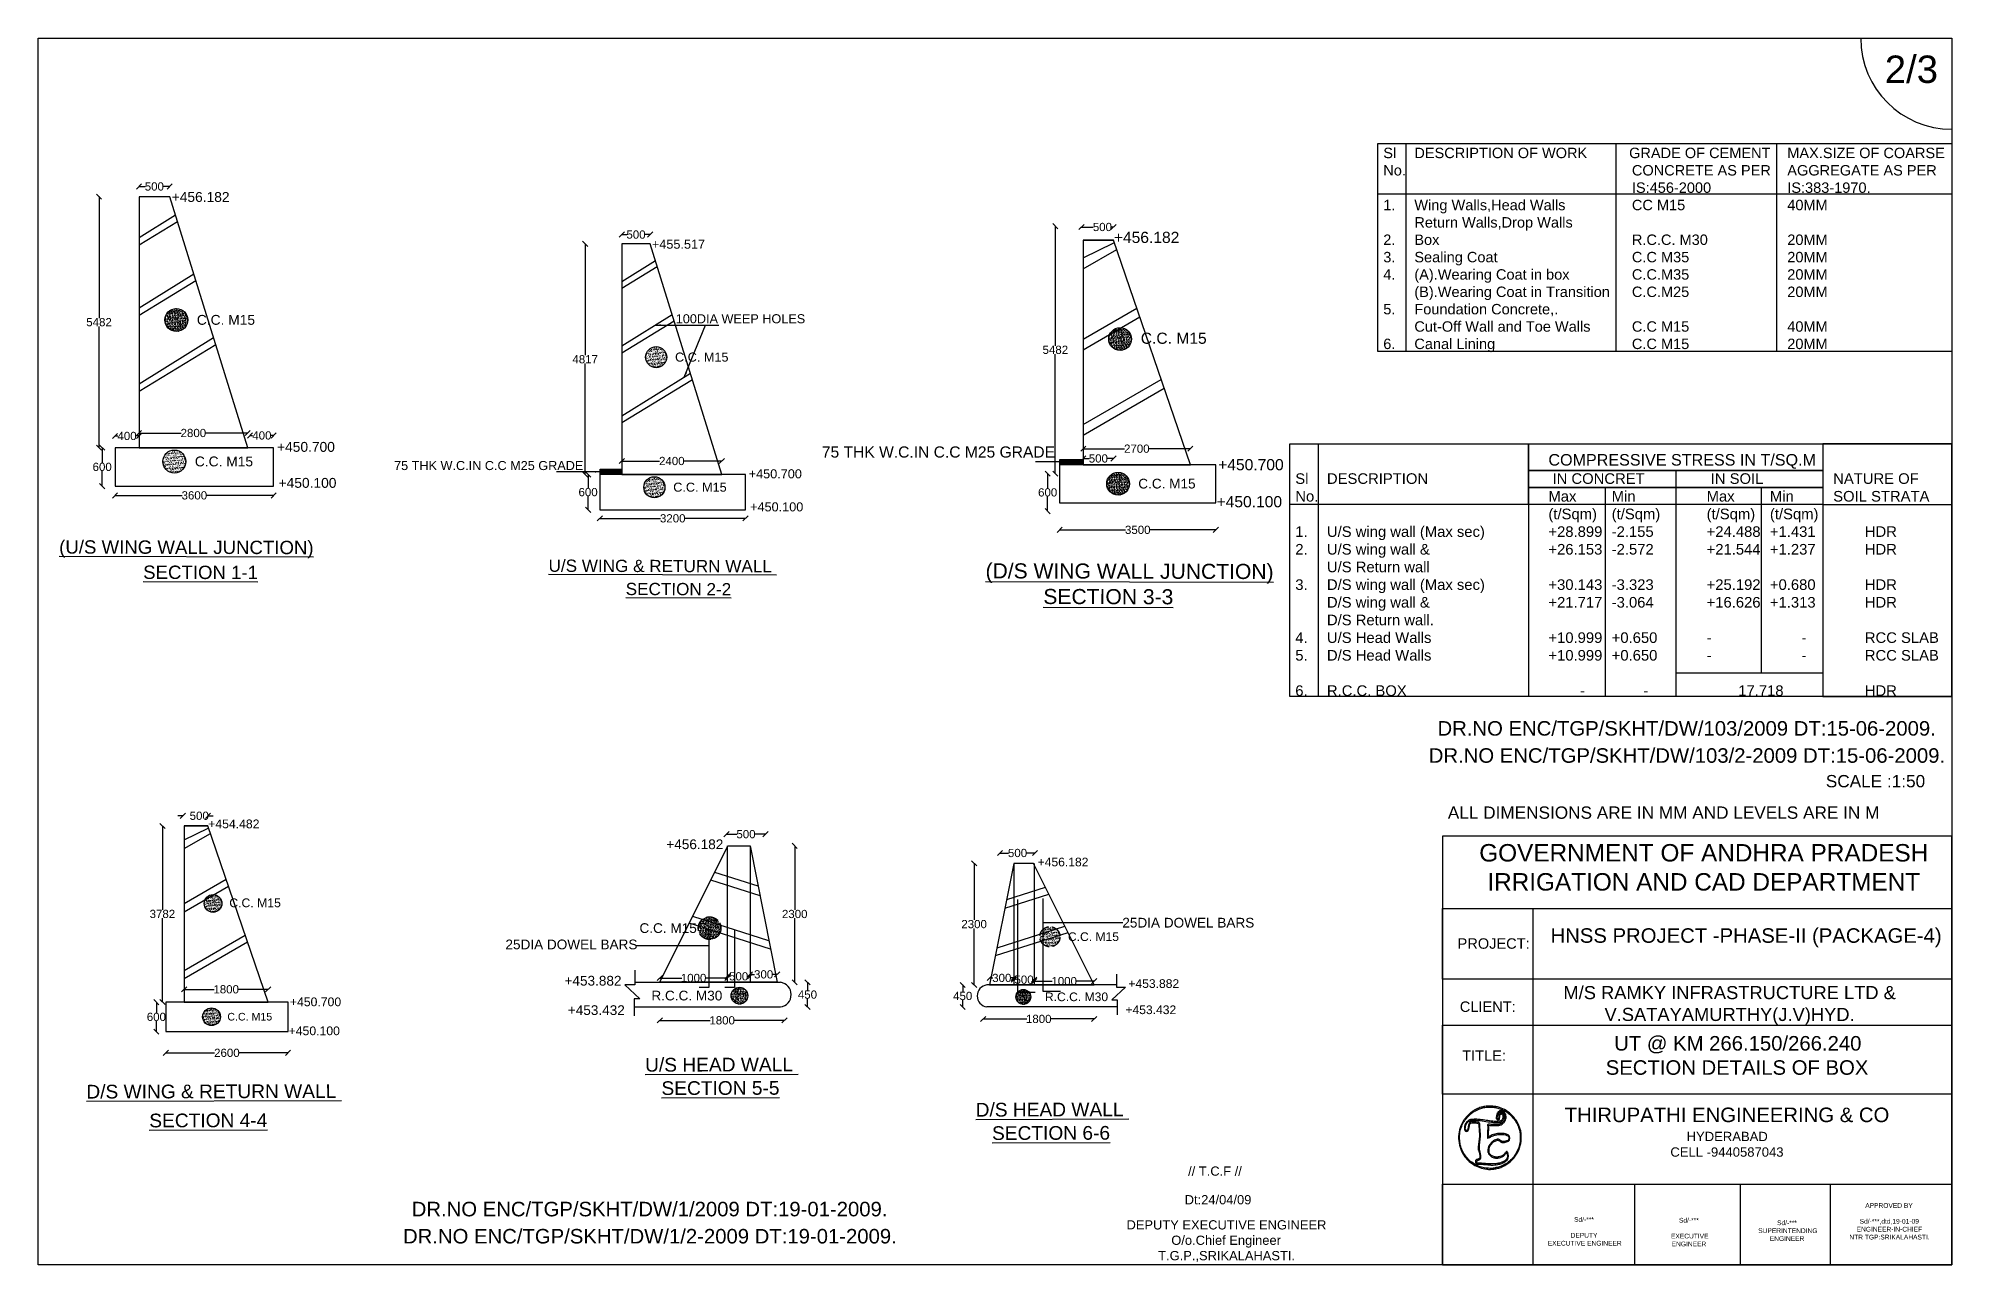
# Model space of a CAD drawing. Header units: millimetres. Extents: x 5124 to 6568637, y 2311 to 91879094.
# Drawn here: x 3681284 to 3716200, y 45937883 to 45960257 of the extents above; entities that cross this region are included whole.
import ezdxf

# ---------------------------------------------------------------- set-up
doc = ezdxf.new("R2010")
doc.units = ezdxf.units.MM
doc.header["$MEASUREMENT"] = 0
doc.linetypes.add('ACAD_ISO02W100', pattern=[15, 12, -3])
for name, color, linetype in [('DIMENSION', 7, 'Continuous'), ('DRAWING', 7, 'Continuous'), ('TEXT', 7, 'Continuous')]:
    doc.layers.add(name, color=color, linetype=linetype)
doc.styles.get("Standard").update_dxf_attribs({"font": 'arial.ttf', "height": 150})
doc.dimstyles.get("Standard").update_dxf_attribs({"dimtxt": 200, "dimasz": 110, "dimexe": 0.18, "dimexo": 0.0625, "dimgap": 0.09, "dimtad": 0, "dimtih": 1, "dimtoh": 1, "dimdec": 0, "dimzin": 0, "dimdsep": 46, "dimtxsty": 'Standard', "dimblk": 'OBLIQUE', "dimcen": 0.09, "dimse1": 1, "dimse2": 1, "dimadec": 0, "dimazin": 0, "dimtfac": 1, "dimtdec": 0, "dimtofl": 0, "dimtmove": 0, "dimatfit": 3, "dimfxl": 1, "dimtolj": 1, "dimtzin": 0, "dimarcsym": 0})

msp = doc.modelspace()

# ---------------------------------------------------------------- texts
at = {"layer": 'DRAWING', "attachment_point": 1}
for s, insert, char_height, width in [('{\\H1.3398x;Sl^IDESCRIPTION OF WORK^I       GRADE OF CEMENT ^IMAX.SIZE OF COARSE\\PNo.^I^I^I^I^I^I^I^I\\H0.99998x;CONCRETE AS PER ^IAGGREGATE AS PER\\P^I^I^I^I^I^I^I^IIS:456-2000^I^I^IIS:383-1970.\\P1.^IWing Walls,Head Walls ^I^I^ICC M15^I^I^I^I40MM\\P^IReturn Walls,Drop Walls\\P2.^IBox^I^I^I^I^I^I^IR.C.C. M30^I^I^I20MM\\P3.^ISealing Coat^I^I^I^I^IC.C M35^I^I^I^I20MM\\P4.^I(A).Wearing Coat in box^I^I^IC.C.M35\\H0.99998x;^I^I^I^I20MM\\H0.99998x;^I\\P^I(B).Wearing Coat in Transition^IC.C.M25^I^I^I^I20MM\\H0.99998x;\\P5.^IFoundation Concrete,.\\P^ICut-Off Wall and Toe Walls^I^IC.C M15^I^I^I^I40MM\\P6.^ICanal Lining^I^I^I^I^IC.C M15^I^I^I^I20MM}', (3705827.2, 45958260.7), 141.776, 10227.089), ('\\pi3252.4;{\\H1.4574x;     ^I^ICOMPRESSIVE STRESS IN T/SQ.M\\P\\pi0;\\H0.91933x;Sl^IDESCRIPTION^I^I^I^I IN CONCRET^I^I IN SOIL^I^I^INATURE OF \\PNo.^I^I^I^I^I^I^I^IMax^I^IMin^I^I^IMax^I^IMin^I^ISOIL STRATA\\P^I^I^I^I^I^I^I^I(t/Sqm)^I(t/Sqm)^I^I(t/Sqm)^I(t/Sqm)\\P\\H0.9999x;1.^IU/S wing wall (Max sec)\\H1.0001x;^I^I^I+28.899^I-2.155^I^I+24.488^I+1.431^I^IHDR\\P\\H0.9999x;2.^IU/S wing wall & ^I^I\\H1.0001x;^I^I+26.153^I-2.572^I^I+21.544^I+1.237^I^IHDR\\P^I\\H0.99992x;U/S Return wall \\P3.^ID/S wing wall \\H0.99996x;(Max sec)\\H1.0001x;^I^I ^I+30.143^I-3.323^I^I+25.192^I+0.680^I^IHDR \\P\\H0.99992x;^ID/S wing wall & ^I^I ^I^I\\H1.0001x;+21.717^I-3.064^I^I+16.626^I+1.313^I^IHDR\\P\\H0.99994x;^ID/S Return wall.\\P4.^IU/S Head Walls ^I^I^I^I+10.999^I+0.650^I^I-^I^I^I-^I^IRCC SLAB\\P5.^ID/S Head Walls ^I^I^I^I+10.999\\H0.99996x;^I+0.650^I^I-^I^I^I-^I^IRCC SLAB\\P\\P6.^IR.C.C. BOX^I^I^I^I^I^I-^I^I-^I^I^I17.718^I^I^IHDR\\H0.99998x;\\P\\H0.99998x;^I^I^I^I\\P\\H0.99996x;^I^I^I^I}', (3704221.9, 45952672.3), 144.342, 12505.125)]:
    msp.add_mtext(s, dxfattribs=dict(at, insert=insert, char_height=char_height, width=width))
at = {"layer": 'TEXT'}
for s, height, p in [('2/3', 500, (3714978.8, 45959442.5)), ('+456.182', 180, (3683718.6, 45957272.3)), ('+455.517', 165.38, (3692481.8, 45956418.3)), ('+456.182', 203.8, (3700910.7, 45956523.3)), (' C.C. M15  ', 180.003, (3684107.8, 45955030.4)), ('100DIA WEEP HOLES', 165.382, (3692916.8, 45955058)), (' C.C. M15  ', 203.803, (3701323.3, 45954683.5)), (' C.C. M15  ', 165.382, (3692839.4, 45954358.5)), ('+450.700', 180, (3685640.8, 45952713.3)), ('75 THK W.C.IN C.C M25 GRADE', 203.803, (3695582.6, 45952608.1)), (' C.C. M15  ', 180.003, (3684071.7, 45952447.6)), ('75 THK W.C.IN C.C M25 GRADE', 165.382, (3687777, 45952380.2)), ('+450.700', 165.38, (3694247.9, 45952229.6)), ('+450.700', 203.8, (3702814.4, 45952376.8)), ('+450.100', 180, (3685669.2, 45952056.6)), (' C.C. M15  ', 165.382, (3692806.2, 45951985.5)), (' C.C. M15  ', 177.305, (3701287.7, 45952044.1)), ('+450.100', 165.38, (3694274, 45951626.3)), ('+450.100', 203.8, (3702785.1, 45951701.7)), ('SCALE :1:50', 224.476, (3713902.6, 45946592.8)), ('+454.482', 159.57, (3684384.7, 45945845.7)), ('+456.182', 177.3, (3692744.5, 45945465)), ('+456.182', 157.99, (3699520.5, 45945151.2)), (' C.C. M15  ', 159.565, (3684707.8, 45944405.3)), (' C.C. M15  ', 177.305, (3692185.9, 45943935.9)), (' C.C. M15  ', 157.986, (3700011.4, 45943788.7)), ('25DIA DOWEL BARS', 177.305, (3701065.2, 45944034.5)), ('25DIA DOWEL BARS', 177.305, (3689808.8, 45943637.8)), ('+453.882', 177.3, (3690886.8, 45942975.9)), (' R.C.C. M30', 177.305, (3692403.8, 45942704.8)), ('+453.882', 157.99, (3701175.8, 45942933.3)), ('+450.700', 159.57, (3685875.2, 45942599.2)), ('+453.432', 177.3, (3690947, 45942439.4)), (' R.C.C. M30', 157.986, (3699591.9, 45942691.7)), ('+453.432', 157.99, (3701122.2, 45942455.3)), (' C.C. M15  ', 138.818, (3684679.9, 45942338.7)), ('+450.100', 159.57, (3685852.3, 45942070.7)), ('// T.C.F //', 168.399, (3702266.3, 45939507)), ('Dt:24/04/09', 168.399, (3702203.9, 45938984.9))]:
    msp.add_text(s, height=height, dxfattribs=at).set_placement(p)
for s, height, rotation, p in [('%%U(U/S WING WALL JUNCTION)', 243.207, 359.8588, (3681665, 45950856.9)), ('%%USECTION 1-1', 243.207, 359.8588, (3683197.5, 45950395.4)), ('%%UU/S WING & RETURN WALL ', 223.452, 359.8588, (3690595, 45950524)), ('%%U(D/S WING WALL JUNCTION)', 275.363, 359.8588, (3698569.1, 45950404.8)), ('%%USECTION 2-2', 223.452, 359.8588, (3692003, 45950100.1)), ('%%USECTION 3-3', 275.363, 359.8588, (3699623.7, 45949936.9)), ('%%UU/S HEAD WALL ', 250, 0.1412, (3692357.7, 45941405.8)), ('%%UD/S WING & RETURN WALL ', 250, 0.1412, (3682162.2, 45940915)), ('%%USECTION 5-5', 250, 0.1412, (3692656.1, 45940979.7)), ('%%UD/S HEAD WALL ', 250, 0.1412, (3698389.5, 45940585.5)), ('%%USECTION 4-4', 250, 0.1412, (3683310, 45940389)), ('%%USECTION 6-6', 250, 0.1412, (3698687.8, 45940159.4))]:
    msp.add_text(s, height=height, rotation=rotation, dxfattribs=at).set_placement(p)
at = {"layer": 'TEXT', "color": 7, "attachment_point": 5}
for s, insert, char_height, width in [('DR.NO ENC/TGP/SKHT/DW/103/2009 DT:15-06-2009. ', (3711363.4, 45947666.2), 265.014, 9069.443), ('DR.NO ENC/TGP/SKHT/DW/103/2-2009 DT:15-06-2009. ', (3711368.6, 45947171.1), 265.014, 11858.66), ('GOVERNMENT OF ANDHRA PRADESH\\PIRRIGATION AND CAD DEPARTMENT', (3711675, 45945131.1), 318.017, 9069.443), ('HNSS PROJECT -PHASE-II (PACKAGE-4)', (3712447.8, 45943848.9), 265.014, 9069.443), ('DR.NO ENC/TGP/SKHT/DW/1/2009 DT:19-01-2009. ', (3692439.4, 45938896.7), 265.014, 9069.443), ('DR.NO ENC/TGP/SKHT/DW/1/2-2009 DT:19-01-2009. ', (3692444.6, 45938401.6), 265.014, 11858.66)]:
    msp.add_mtext(s, dxfattribs=dict(at, insert=insert, char_height=char_height, width=width))
at = {"layer": 'TEXT', "attachment_point": 1}
for s, insert, char_height, width in [('ALL DIMENSIONS ARE IN MM AND LEVELS ARE IN M', (3707005.1, 45946243.6), 224.476, 8010.731), ('PROJECT:', (3707183.4, 45943838.1), 190.4, 1776.452), ('\\pi13.586;M/S RAMKY INFRASTRUCTURE LTD &\\P\\pi763.89;V.SATAYAMURTHY(J.V)HYD.', (3709100.9, 45942967.3), 239.016, 6061.094), ('CLIENT:', (3707223.7, 45942685.8), 190.4, 1776.452), ('\\pi1880.5;UT @ KM 266.150/266.240\\P\\pi1726.3;SECTION DETAILS OF BOX', (3708160, 45942055.3), 265.014, 8226.761), ('TITLE:', (3707267.5, 45941793.4), 190.4, 1032.439), ('\\pi1164;THIRUPATHI ENGINEERING & CO\\P\\pi3388.4;{\\H0.64302x;HYDERABAD\\P\\pi3092.3;CELL -9440587043}', (3707973.9, 45940750), 265.014, 8226.761), ('\\pi652.31;DEPUTY EXECUTIVE ENGINEER\\P\\pi1469;O/o.Chief Engineer\\P\\pi1229.8;T.G.P.,SRIKALAHASTI.', (3700490.1, 45938695.1), 168.399, 4930.593), ('\\pi1995.2;Sd/-***\\P\\pi2171.8;\\P\\pi1931.8;DEPUTY \\P\\pi1480.7; EXECUTIVE ENGINEER', (3707313.3, 45938751.9), 86.539, 4343.658), ('\\pi1995.2;Sd/-***\\P\\pi2155; \\P\\pi1815.7; EXECUTIVE \\P\\pi1861.7;ENGINEER', (3709227.6, 45938738.1), 86.539, 4343.658), ('\\pi1995.2;Sd/-***\\P\\pi1618.1; SUPERINTENDING  \\P\\pi1861.7;ENGINEER', (3711017.8, 45938691.9), 86.539, 4343.658), ('\\pi294.52;APPROVED BY\\P\\pi727.4;\\P\\pi191.75;Sd/-***,dtd,19-01-09 \\P\\pi137.18;ENGINEER-IN-CHIEF\\P\\pi5.0371;NTR TGP:SRIKALAHASTI.', (3714327.8, 45939007.4), 86.539, 1454.794)]:
    msp.add_mtext(s, dxfattribs=dict(at, insert=insert, char_height=char_height, width=width))

# ---------------------------------------------------------------- blocks, each defined once
blk = doc.blocks.new('_Oblique')
at = {"color": 0, "linetype": 'ByBlock', "lineweight": -2}
blk.add_line((-0.5, -0.5), (0.5, 0.5), dxfattribs=at)
blk = doc.blocks.new('*D70')
at = {"layer": 'Defpoints', "color": 0}
for p in [(3683123, 45957553), (3683123, 45957368), (3683682, 45957368)]:
    blk.add_point(p, dxfattribs=at)
at = {"layer": 'DIMENSION', "color": 0, "lineweight": -2}
for p, q in [((3683123, 45957553), (3683237, 45957553)), ((3683682, 45957553), (3683568, 45957553))]:
    blk.add_line(p, q, dxfattribs=at)
at = {"layer": 'DIMENSION', "color": 0, "lineweight": -2, "xscale": 95, "yscale": 95, "zscale": 95, "rotation": 180}
blk.add_blockref('_Oblique', (3683123, 45957553), dxfattribs=at)
at = {"layer": 'DIMENSION', "color": 0, "lineweight": -2, "xscale": 95, "yscale": 95, "zscale": 95}
blk.add_blockref('_Oblique', (3683682, 45957553), dxfattribs=at)
at = {"layer": 'DIMENSION', "color": 0, "insert": (3683402, 45957553), "char_height": 150, "attachment_point": 5}
blk.add_mtext('\\A1;500', dxfattribs=at)
blk = doc.blocks.new('*D71')
at = {"layer": 'Defpoints', "color": 0}
for p in [(3683123, 45953002), (3682685, 45952788), (3683123, 45952788)]:
    blk.add_point(p, dxfattribs=at)
at = {"layer": 'DIMENSION', "color": 0, "lineweight": -2}
for p, q in [((3682685, 45953002), (3682735, 45953002)), ((3683123, 45953002), (3683072, 45953002))]:
    blk.add_line(p, q, dxfattribs=at)
at = {"layer": 'DIMENSION', "color": 0, "lineweight": -2, "xscale": 95, "yscale": 95, "zscale": 95, "rotation": 180}
blk.add_blockref('_Oblique', (3682685, 45953002), dxfattribs=at)
at = {"layer": 'DIMENSION', "color": 0, "lineweight": -2, "xscale": 95, "yscale": 95, "zscale": 95}
blk.add_blockref('_Oblique', (3683123, 45953002), dxfattribs=at)
at = {"layer": 'DIMENSION', "color": 0, "insert": (3682904, 45953002), "char_height": 150, "attachment_point": 5}
blk.add_mtext('\\A1;400', dxfattribs=at)
blk = doc.blocks.new('*D72')
at = {"layer": 'Defpoints', "color": 0}
for p in [(3685106, 45953056), (3683123, 45952788), (3685106, 45952788)]:
    blk.add_point(p, dxfattribs=at)
at = {"layer": 'DIMENSION', "color": 0, "lineweight": -2}
for p, q in [((3683123, 45953056), (3683889, 45953056)), ((3685106, 45953056), (3684339, 45953056))]:
    blk.add_line(p, q, dxfattribs=at)
at = {"layer": 'DIMENSION', "color": 0, "lineweight": -2, "xscale": 95, "yscale": 95, "zscale": 95, "rotation": 180}
blk.add_blockref('_Oblique', (3683123, 45953056), dxfattribs=at)
at = {"layer": 'DIMENSION', "color": 0, "lineweight": -2, "xscale": 95, "yscale": 95, "zscale": 95}
blk.add_blockref('_Oblique', (3685106, 45953056), dxfattribs=at)
at = {"layer": 'DIMENSION', "color": 0, "insert": (3684114, 45953056), "char_height": 150, "attachment_point": 5}
blk.add_mtext('\\A1;2800', dxfattribs=at)
blk = doc.blocks.new('*D73')
at = {"layer": 'Defpoints', "color": 0}
for p in [(3685579, 45953011), (3685148, 45952788), (3685579, 45952788)]:
    blk.add_point(p, dxfattribs=at)
at = {"layer": 'DIMENSION', "color": 0, "lineweight": -2}
for p, q in [((3685148, 45953011), (3685195, 45953011)), ((3685579, 45953011), (3685532, 45953011))]:
    blk.add_line(p, q, dxfattribs=at)
at = {"layer": 'DIMENSION', "color": 0, "lineweight": -2, "xscale": 95, "yscale": 95, "zscale": 95, "rotation": 180}
blk.add_blockref('_Oblique', (3685148, 45953011), dxfattribs=at)
at = {"layer": 'DIMENSION', "color": 0, "lineweight": -2, "xscale": 95, "yscale": 95, "zscale": 95}
blk.add_blockref('_Oblique', (3685579, 45953011), dxfattribs=at)
at = {"layer": 'DIMENSION', "color": 0, "insert": (3685364, 45953011), "char_height": 150, "attachment_point": 5}
blk.add_mtext('\\A1;400', dxfattribs=at)
blk = doc.blocks.new('*D74')
at = {"layer": 'Defpoints', "color": 0}
for p in [(3682685, 45952788), (3682450, 45952088), (3682685, 45952088)]:
    blk.add_point(p, dxfattribs=at)
at = {"layer": 'DIMENSION', "color": 0, "lineweight": -2}
for p, q in [((3682450, 45952788), (3682450, 45952514)), ((3682450, 45952088), (3682450, 45952361))]:
    blk.add_line(p, q, dxfattribs=at)
at = {"layer": 'DIMENSION', "color": 0, "lineweight": -2, "xscale": 95, "yscale": 95, "zscale": 95}
for p, rotation in [((3682450, 45952788), 90), ((3682450, 45952088), 270)]:
    blk.add_blockref('_Oblique', p, dxfattribs=dict(at, rotation=rotation))
at = {"layer": 'DIMENSION', "color": 0, "insert": (3682450, 45952438), "char_height": 150, "attachment_point": 5}
blk.add_mtext('\\A1;600', dxfattribs=at)
blk = doc.blocks.new('*D75')
at = {"layer": 'Defpoints', "color": 0}
for p in [(3682685, 45952088), (3685579, 45952088), (3682685, 45951918)]:
    blk.add_point(p, dxfattribs=at)
at = {"layer": 'DIMENSION', "color": 0, "lineweight": -2}
for p, q in [((3682685, 45951918), (3683908, 45951918)), ((3685579, 45951918), (3684356, 45951918))]:
    blk.add_line(p, q, dxfattribs=at)
at = {"layer": 'DIMENSION', "color": 0, "lineweight": -2, "xscale": 95, "yscale": 95, "zscale": 95, "rotation": 180}
blk.add_blockref('_Oblique', (3682685, 45951918), dxfattribs=at)
at = {"layer": 'DIMENSION', "color": 0, "lineweight": -2, "xscale": 95, "yscale": 95, "zscale": 95}
blk.add_blockref('_Oblique', (3685579, 45951918), dxfattribs=at)
at = {"layer": 'DIMENSION', "color": 0, "insert": (3684132, 45951918), "char_height": 150, "attachment_point": 5}
blk.add_mtext('\\A1;3600', dxfattribs=at)
blk = doc.blocks.new('*D69')
at = {"layer": 'Defpoints', "color": 0}
for p in [(3682393, 45957368), (3683123, 45957368), (3682685, 45952788)]:
    blk.add_point(p, dxfattribs=at)
at = {"layer": 'DRAWING', "color": 0, "lineweight": -2}
for p, q in [((3682393, 45957368), (3682393, 45955154)), ((3682393, 45952788), (3682393, 45955001))]:
    blk.add_line(p, q, dxfattribs=at)
at = {"layer": 'DRAWING', "color": 0, "lineweight": -2, "xscale": 95, "yscale": 95, "zscale": 95}
for p, rotation in [((3682393, 45957368), 90), ((3682393, 45952788), 270)]:
    blk.add_blockref('_Oblique', p, dxfattribs=dict(at, rotation=rotation))
at = {"layer": 'DRAWING', "color": 0, "insert": (3682393, 45955078), "char_height": 150, "attachment_point": 5}
blk.add_mtext('\\A1;5482', dxfattribs=at)
blk = doc.blocks.new('*D77')
at = {"layer": 'Defpoints', "color": 0}
for p in [(3691934, 45956676), (3691934, 45956506), (3692448, 45956506)]:
    blk.add_point(p, dxfattribs=at)
at = {"layer": 'DIMENSION', "color": 0, "lineweight": -2}
for p, q in [((3691934, 45956676), (3692026, 45956676)), ((3692448, 45956676), (3692357, 45956676))]:
    blk.add_line(p, q, dxfattribs=at)
at = {"layer": 'DIMENSION', "color": 0, "lineweight": -2, "xscale": 95, "yscale": 95, "zscale": 95, "rotation": 180}
blk.add_blockref('_Oblique', (3691934, 45956676), dxfattribs=at)
at = {"layer": 'DIMENSION', "color": 0, "lineweight": -2, "xscale": 95, "yscale": 95, "zscale": 95}
blk.add_blockref('_Oblique', (3692448, 45956676), dxfattribs=at)
at = {"layer": 'DIMENSION', "color": 0, "insert": (3692191, 45956676), "char_height": 150, "attachment_point": 5}
blk.add_mtext('\\A1;500', dxfattribs=at)
blk = doc.blocks.new('*D78')
at = {"layer": 'Defpoints', "color": 0}
for p in [(3691934, 45952298), (3693756, 45952545), (3693756, 45952298)]:
    blk.add_point(p, dxfattribs=at)
at = {"layer": 'DIMENSION', "color": 0, "lineweight": -2}
for p, q in [((3691934, 45952545), (3692620, 45952545)), ((3693756, 45952545), (3693070, 45952545))]:
    blk.add_line(p, q, dxfattribs=at)
at = {"layer": 'DIMENSION', "color": 0, "lineweight": -2, "xscale": 95, "yscale": 95, "zscale": 95, "rotation": 180}
blk.add_blockref('_Oblique', (3691934, 45952545), dxfattribs=at)
at = {"layer": 'DIMENSION', "color": 0, "lineweight": -2, "xscale": 95, "yscale": 95, "zscale": 95}
blk.add_blockref('_Oblique', (3693756, 45952545), dxfattribs=at)
at = {"layer": 'DIMENSION', "color": 0, "insert": (3692845, 45952545), "char_height": 150, "attachment_point": 5}
blk.add_mtext('\\A1;2400', dxfattribs=at)
blk = doc.blocks.new('*D79')
at = {"layer": 'Defpoints', "color": 0}
for p in [(3691532, 45952298), (3691317, 45951655), (3691532, 45951655)]:
    blk.add_point(p, dxfattribs=at)
at = {"layer": 'DIMENSION', "color": 0, "lineweight": -2}
for p, q in [((3691317, 45952298), (3691317, 45952053)), ((3691317, 45951655), (3691317, 45951900))]:
    blk.add_line(p, q, dxfattribs=at)
at = {"layer": 'DIMENSION', "color": 0, "lineweight": -2, "xscale": 95, "yscale": 95, "zscale": 95}
for p, rotation in [((3691317, 45952298), 90), ((3691317, 45951655), 270)]:
    blk.add_blockref('_Oblique', p, dxfattribs=dict(at, rotation=rotation))
at = {"layer": 'DIMENSION', "color": 0, "insert": (3691317, 45951977), "char_height": 150, "attachment_point": 5}
blk.add_mtext('\\A1;600', dxfattribs=at)
blk = doc.blocks.new('*D80')
at = {"layer": 'Defpoints', "color": 0}
for p in [(3691532, 45951655), (3694191, 45951655), (3691532, 45951499)]:
    blk.add_point(p, dxfattribs=at)
at = {"layer": 'DIMENSION', "color": 0, "lineweight": -2}
for p, q in [((3691532, 45951499), (3692638, 45951499)), ((3694191, 45951499), (3693085, 45951499))]:
    blk.add_line(p, q, dxfattribs=at)
at = {"layer": 'DIMENSION', "color": 0, "lineweight": -2, "xscale": 95, "yscale": 95, "zscale": 95, "rotation": 180}
blk.add_blockref('_Oblique', (3691532, 45951499), dxfattribs=at)
at = {"layer": 'DIMENSION', "color": 0, "lineweight": -2, "xscale": 95, "yscale": 95, "zscale": 95}
blk.add_blockref('_Oblique', (3694191, 45951499), dxfattribs=at)
at = {"layer": 'DIMENSION', "color": 0, "insert": (3692861, 45951499), "char_height": 150, "attachment_point": 5}
blk.add_mtext('\\A1;3200', dxfattribs=at)
blk = doc.blocks.new('*D76')
at = {"layer": 'Defpoints', "color": 0}
for p in [(3691264, 45956506), (3691934, 45956506), (3691532, 45952298)]:
    blk.add_point(p, dxfattribs=at)
at = {"layer": 'DRAWING', "color": 0, "lineweight": -2}
for p, q in [((3691264, 45956506), (3691264, 45954479)), ((3691264, 45952298), (3691264, 45954325))]:
    blk.add_line(p, q, dxfattribs=at)
at = {"layer": 'DRAWING', "color": 0, "lineweight": -2, "xscale": 95, "yscale": 95, "zscale": 95}
for p, rotation in [((3691264, 45956506), 90), ((3691264, 45952298), 270)]:
    blk.add_blockref('_Oblique', p, dxfattribs=dict(at, rotation=rotation))
at = {"layer": 'DRAWING', "color": 0, "insert": (3691264, 45954402), "char_height": 150, "attachment_point": 5}
blk.add_mtext('\\A1;4817', dxfattribs=at)
blk = doc.blocks.new('*D81')
at = {"layer": 'Defpoints', "color": 0}
for p in [(3700353, 45952770), (3700353, 45952320), (3702306, 45952320)]:
    blk.add_point(p, dxfattribs=at)
at = {"layer": 'DIMENSION', "color": 0, "lineweight": -2}
for p, q in [((3700353, 45952770), (3701105, 45952770)), ((3702306, 45952770), (3701555, 45952770))]:
    blk.add_line(p, q, dxfattribs=at)
at = {"layer": 'DIMENSION', "color": 0, "lineweight": -2, "xscale": 95, "yscale": 95, "zscale": 95, "rotation": 180}
blk.add_blockref('_Oblique', (3700353, 45952770), dxfattribs=at)
at = {"layer": 'DIMENSION', "color": 0, "lineweight": -2, "xscale": 95, "yscale": 95, "zscale": 95}
blk.add_blockref('_Oblique', (3702306, 45952770), dxfattribs=at)
at = {"layer": 'DIMENSION', "color": 0, "insert": (3701330, 45952770), "char_height": 150, "attachment_point": 5}
blk.add_mtext('\\A1;2700', dxfattribs=at)
blk = doc.blocks.new('*D82')
at = {"layer": 'Defpoints', "color": 0}
for p in [(3700353, 45952591), (3700353, 45952320), (3700904, 45952320)]:
    blk.add_point(p, dxfattribs=at)
at = {"layer": 'DIMENSION', "color": 0, "lineweight": -2}
for p, q in [((3700353, 45952591), (3700463, 45952591)), ((3700904, 45952591), (3700794, 45952591))]:
    blk.add_line(p, q, dxfattribs=at)
at = {"layer": 'DIMENSION', "color": 0, "lineweight": -2, "xscale": 95, "yscale": 95, "zscale": 95, "rotation": 180}
blk.add_blockref('_Oblique', (3700353, 45952591), dxfattribs=at)
at = {"layer": 'DIMENSION', "color": 0, "lineweight": -2, "xscale": 95, "yscale": 95, "zscale": 95}
blk.add_blockref('_Oblique', (3700904, 45952591), dxfattribs=at)
at = {"layer": 'DIMENSION', "color": 0, "insert": (3700628, 45952591), "char_height": 150, "attachment_point": 5}
blk.add_mtext('\\A1;500', dxfattribs=at)
blk = doc.blocks.new('*D83')
at = {"layer": 'Defpoints', "color": 0}
for p in [(3699921, 45952315), (3699703, 45951630), (3699921, 45951630)]:
    blk.add_point(p, dxfattribs=at)
at = {"layer": 'DIMENSION', "color": 0, "lineweight": -2}
for p, q in [((3699703, 45952315), (3699703, 45952049)), ((3699703, 45951630), (3699703, 45951896))]:
    blk.add_line(p, q, dxfattribs=at)
at = {"layer": 'DIMENSION', "color": 0, "lineweight": -2, "xscale": 95, "yscale": 95, "zscale": 95}
for p, rotation in [((3699703, 45952315), 90), ((3699703, 45951630), 270)]:
    blk.add_blockref('_Oblique', p, dxfattribs=dict(at, rotation=rotation))
at = {"layer": 'DIMENSION', "color": 0, "insert": (3699703, 45951972), "char_height": 150, "attachment_point": 5}
blk.add_mtext('\\A1;600', dxfattribs=at)
blk = doc.blocks.new('*D84')
at = {"layer": 'Defpoints', "color": 0}
for p in [(3699921, 45951630), (3702772, 45951630), (3699921, 45951289)]:
    blk.add_point(p, dxfattribs=at)
at = {"layer": 'DIMENSION', "color": 0, "lineweight": -2}
for p, q in [((3699921, 45951289), (3701123, 45951289)), ((3702772, 45951289), (3701571, 45951289))]:
    blk.add_line(p, q, dxfattribs=at)
at = {"layer": 'DIMENSION', "color": 0, "lineweight": -2, "xscale": 95, "yscale": 95, "zscale": 95, "rotation": 180}
blk.add_blockref('_Oblique', (3699921, 45951289), dxfattribs=at)
at = {"layer": 'DIMENSION', "color": 0, "lineweight": -2, "xscale": 95, "yscale": 95, "zscale": 95}
blk.add_blockref('_Oblique', (3702772, 45951289), dxfattribs=at)
at = {"layer": 'DIMENSION', "color": 0, "insert": (3701347, 45951289), "char_height": 150, "attachment_point": 5}
blk.add_mtext('\\A1;3500', dxfattribs=at)
blk = doc.blocks.new('*D85')
at = {"layer": 'Defpoints', "color": 0}
for p in [(3699843, 45956831), (3700353, 45956831), (3699921, 45952315)]:
    blk.add_point(p, dxfattribs=at)
at = {"layer": 'DIMENSION', "color": 0, "lineweight": -2}
for p, q in [((3699843, 45956831), (3699843, 45954649)), ((3699843, 45952315), (3699843, 45954496))]:
    blk.add_line(p, q, dxfattribs=at)
at = {"layer": 'DIMENSION', "color": 0, "lineweight": -2, "xscale": 95, "yscale": 95, "zscale": 95}
for p, rotation in [((3699843, 45956831), 90), ((3699843, 45952315), 270)]:
    blk.add_blockref('_Oblique', p, dxfattribs=dict(at, rotation=rotation))
at = {"layer": 'DIMENSION', "color": 0, "insert": (3699843, 45954573), "char_height": 150, "attachment_point": 5}
blk.add_mtext('\\A1;5482', dxfattribs=at)
blk = doc.blocks.new('*D86')
at = {"layer": 'Defpoints', "color": 0}
for p in [(3700321, 45956831), (3700904, 45956831), (3700321, 45956814)]:
    blk.add_point(p, dxfattribs=at)
at = {"layer": 'DIMENSION', "color": 0, "lineweight": -2}
for p, q in [((3700321, 45956814), (3700536, 45956814)), ((3700904, 45956814), (3700867, 45956814))]:
    blk.add_line(p, q, dxfattribs=at)
at = {"layer": 'DIMENSION', "color": 0, "lineweight": -2, "xscale": 95, "yscale": 95, "zscale": 95, "rotation": 180}
blk.add_blockref('_Oblique', (3700321, 45956814), dxfattribs=at)
at = {"layer": 'DIMENSION', "color": 0, "lineweight": -2, "xscale": 95, "yscale": 95, "zscale": 95}
blk.add_blockref('_Oblique', (3700904, 45956814), dxfattribs=at)
at = {"layer": 'DIMENSION', "color": 0, "insert": (3700702, 45956814), "char_height": 150, "attachment_point": 5}
blk.add_mtext('\\A1;500', dxfattribs=at)
blk = doc.blocks.new('*D87')
at = {"layer": 'Defpoints', "color": 0}
for p in [(3683948, 45942907), (3683948, 45942554), (3685478, 45942554)]:
    blk.add_point(p, dxfattribs=at)
at = {"layer": 'DIMENSION', "color": 0, "lineweight": -2}
for p, q in [((3683948, 45942907), (3684496, 45942907)), ((3685478, 45942907), (3684929, 45942907))]:
    blk.add_line(p, q, dxfattribs=at)
at = {"layer": 'DIMENSION', "color": 0, "lineweight": -2, "xscale": 95, "yscale": 95, "zscale": 95, "rotation": 180}
blk.add_blockref('_Oblique', (3683948, 45942907), dxfattribs=at)
at = {"layer": 'DIMENSION', "color": 0, "lineweight": -2, "xscale": 95, "yscale": 95, "zscale": 95}
blk.add_blockref('_Oblique', (3685478, 45942907), dxfattribs=at)
at = {"layer": 'DIMENSION', "color": 0, "insert": (3684713, 45942907), "char_height": 150, "attachment_point": 5}
blk.add_mtext('\\A1;1800', dxfattribs=at)
blk = doc.blocks.new('*D88')
at = {"layer": 'Defpoints', "color": 0}
for p in [(3683610, 45942672), (3683439, 45942136), (3683610, 45942136)]:
    blk.add_point(p, dxfattribs=at)
at = {"layer": 'DIMENSION', "color": 0, "lineweight": -2}
for p, q in [((3683439, 45942672), (3683439, 45942481)), ((3683439, 45942136), (3683439, 45942327))]:
    blk.add_line(p, q, dxfattribs=at)
at = {"layer": 'DIMENSION', "color": 0, "lineweight": -2, "xscale": 95, "yscale": 95, "zscale": 95}
for p, rotation in [((3683439, 45942672), 90), ((3683439, 45942136), 270)]:
    blk.add_blockref('_Oblique', p, dxfattribs=dict(at, rotation=rotation))
at = {"layer": 'DIMENSION', "color": 0, "insert": (3683439, 45942404), "char_height": 150, "attachment_point": 5}
blk.add_mtext('\\A1;600', dxfattribs=at)
blk = doc.blocks.new('*D89')
at = {"layer": 'Defpoints', "color": 0}
for p in [(3683610, 45942015), (3685842, 45942015), (3683610, 45941748)]:
    blk.add_point(p, dxfattribs=at)
at = {"layer": 'DIMENSION', "color": 0, "lineweight": -2}
for p, q in [((3683610, 45941748), (3684501, 45941748)), ((3685842, 45941748), (3684951, 45941748))]:
    blk.add_line(p, q, dxfattribs=at)
at = {"layer": 'DIMENSION', "color": 0, "lineweight": -2, "xscale": 95, "yscale": 95, "zscale": 95, "rotation": 180}
blk.add_blockref('_Oblique', (3683610, 45941748), dxfattribs=at)
at = {"layer": 'DIMENSION', "color": 0, "lineweight": -2, "xscale": 95, "yscale": 95, "zscale": 95}
blk.add_blockref('_Oblique', (3685842, 45941748), dxfattribs=at)
at = {"layer": 'DIMENSION', "color": 0, "insert": (3684726, 45941748), "char_height": 150, "attachment_point": 5}
blk.add_mtext('\\A1;2600', dxfattribs=at)
blk = doc.blocks.new('*D90')
at = {"layer": 'Defpoints', "color": 0}
for p in [(3683549, 45945887), (3683948, 45945887), (3683610, 45942676)]:
    blk.add_point(p, dxfattribs=at)
at = {"layer": 'DIMENSION', "color": 0, "lineweight": -2}
for p, q in [((3683549, 45945887), (3683549, 45944358)), ((3683549, 45942676), (3683549, 45944205))]:
    blk.add_line(p, q, dxfattribs=at)
at = {"layer": 'DIMENSION', "color": 0, "lineweight": -2, "xscale": 95, "yscale": 95, "zscale": 95}
for p, rotation in [((3683549, 45945887), 90), ((3683549, 45942676), 270)]:
    blk.add_blockref('_Oblique', p, dxfattribs=dict(at, rotation=rotation))
at = {"layer": 'DIMENSION', "color": 0, "insert": (3683549, 45944282), "char_height": 150, "attachment_point": 5}
blk.add_mtext('\\A1;3782', dxfattribs=at)
blk = doc.blocks.new('*D91')
at = {"layer": 'Defpoints', "color": 0}
for p in [(3683923, 45946086), (3683923, 45946073), (3684380, 45946086)]:
    blk.add_point(p, dxfattribs=at)
at = {"layer": 'DIMENSION', "color": 0, "lineweight": -2}
for p, q in [((3683923, 45946073), (3683828, 45946073)), ((3684380, 45946073), (3684475, 45946073))]:
    blk.add_line(p, q, dxfattribs=at)
at = {"layer": 'DIMENSION', "color": 0, "lineweight": -2, "xscale": 95, "yscale": 95, "zscale": 95}
blk.add_blockref('_Oblique', (3683923, 45946073), dxfattribs=at)
at = {"layer": 'DIMENSION', "color": 0, "lineweight": -2, "xscale": 95, "yscale": 95, "zscale": 95, "rotation": 180}
blk.add_blockref('_Oblique', (3684380, 45946073), dxfattribs=at)
at = {"layer": 'DIMENSION', "color": 0, "insert": (3684221, 45946073), "char_height": 150, "attachment_point": 5}
blk.add_mtext('\\A1;500', dxfattribs=at)
blk = doc.blocks.new('*D94')
at = {"layer": 'Defpoints', "color": 0}
for p in [(3692626, 45943036), (3694901, 45943036), (3694901, 45942341)]:
    blk.add_point(p, dxfattribs=at)
at = {"layer": 'DIMENSION', "color": 0, "lineweight": -2}
for p, q in [((3692626, 45942341), (3693547, 45942341)), ((3694901, 45942341), (3693980, 45942341))]:
    blk.add_line(p, q, dxfattribs=at)
at = {"layer": 'DIMENSION', "color": 0, "lineweight": -2, "xscale": 95, "yscale": 95, "zscale": 95, "rotation": 180}
blk.add_blockref('_Oblique', (3692626, 45942341), dxfattribs=at)
at = {"layer": 'DIMENSION', "color": 0, "lineweight": -2, "xscale": 95, "yscale": 95, "zscale": 95}
blk.add_blockref('_Oblique', (3694901, 45942341), dxfattribs=at)
at = {"layer": 'DIMENSION', "color": 0, "insert": (3693763, 45942341), "char_height": 150, "attachment_point": 5}
blk.add_mtext('\\A1;1800', dxfattribs=at)
blk = doc.blocks.new('*D92')
at = {"layer": 'Defpoints', "color": 0}
for p in [(3694901, 45943036), (3694901, 45942585), (3695320, 45942585)]:
    blk.add_point(p, dxfattribs=at)
at = {"layer": 'DIMENSION', "color": 0, "lineweight": -2}
for p, q in [((3695320, 45943036), (3695320, 45942888)), ((3695320, 45942585), (3695320, 45942734))]:
    blk.add_line(p, q, dxfattribs=at)
at = {"layer": 'DIMENSION', "color": 0, "lineweight": -2, "xscale": 95, "yscale": 95, "zscale": 95}
for p, rotation in [((3695320, 45943036), 90), ((3695320, 45942585), 270)]:
    blk.add_blockref('_Oblique', p, dxfattribs=dict(at, rotation=rotation))
at = {"layer": 'DIMENSION', "color": 0, "insert": (3695320, 45942811), "char_height": 150, "attachment_point": 5}
blk.add_mtext('\\A1;450', dxfattribs=at)
blk = doc.blocks.new('*D93')
at = {"layer": 'Defpoints', "color": 0}
for p in [(3694555, 45945525), (3695087, 45945525), (3694901, 45943036)]:
    blk.add_point(p, dxfattribs=at)
at = {"layer": 'DIMENSION', "color": 0, "lineweight": -2}
for p, q in [((3695087, 45945525), (3695087, 45944357)), ((3695087, 45943036), (3695087, 45944204))]:
    blk.add_line(p, q, dxfattribs=at)
at = {"layer": 'DIMENSION', "color": 0, "lineweight": -2, "xscale": 95, "yscale": 95, "zscale": 95}
for p, rotation in [((3695087, 45945525), 90), ((3695087, 45943036), 270)]:
    blk.add_blockref('_Oblique', p, dxfattribs=dict(at, rotation=rotation))
at = {"layer": 'DIMENSION', "color": 0, "insert": (3695087, 45944281), "char_height": 150, "attachment_point": 5}
blk.add_mtext('\\A1;2300', dxfattribs=at)
blk = doc.blocks.new('*D95')
at = {"layer": 'Defpoints', "color": 0}
for p in [(3693841, 45945737), (3693841, 45945525), (3694555, 45945525)]:
    blk.add_point(p, dxfattribs=at)
at = {"layer": 'DIMENSION', "color": 0, "lineweight": -2}
for p, q in [((3693841, 45945737), (3694033, 45945737)), ((3694555, 45945737), (3694364, 45945737))]:
    blk.add_line(p, q, dxfattribs=at)
at = {"layer": 'DIMENSION', "color": 0, "lineweight": -2, "xscale": 95, "yscale": 95, "zscale": 95, "rotation": 180}
blk.add_blockref('_Oblique', (3693841, 45945737), dxfattribs=at)
at = {"layer": 'DIMENSION', "color": 0, "lineweight": -2, "xscale": 95, "yscale": 95, "zscale": 95}
blk.add_blockref('_Oblique', (3694555, 45945737), dxfattribs=at)
at = {"layer": 'DIMENSION', "color": 0, "insert": (3694198, 45945737), "char_height": 150, "attachment_point": 5}
blk.add_mtext('\\A1;500', dxfattribs=at)
blk = doc.blocks.new('*D96')
at = {"layer": 'Defpoints', "color": 0}
for p in [(3692626, 45943036), (3693857, 45943114), (3693857, 45943036)]:
    blk.add_point(p, dxfattribs=at)
at = {"layer": 'DRAWING', "color": 0, "lineweight": -2}
for p, q in [((3692626, 45943114), (3693025, 45943114)), ((3693857, 45943114), (3693458, 45943114))]:
    blk.add_line(p, q, dxfattribs=at)
at = {"layer": 'DRAWING', "color": 0, "lineweight": -2, "xscale": 95, "yscale": 95, "zscale": 95, "rotation": 180}
blk.add_blockref('_Oblique', (3692626, 45943114), dxfattribs=at)
at = {"layer": 'DRAWING', "color": 0, "lineweight": -2, "xscale": 95, "yscale": 95, "zscale": 95}
blk.add_blockref('_Oblique', (3693857, 45943114), dxfattribs=at)
at = {"layer": 'DRAWING', "color": 0, "insert": (3693242, 45943114), "char_height": 150, "attachment_point": 5}
blk.add_mtext('\\A1;1000', dxfattribs=at)
blk = doc.blocks.new('*D97')
at = {"layer": 'Defpoints', "color": 0}
for p in [(3693857, 45943036), (3694271, 45943144), (3694271, 45943036)]:
    blk.add_point(p, dxfattribs=at)
at = {"layer": 'DRAWING', "color": 0, "lineweight": -2}
for p, q in [((3693857, 45943144), (3693899, 45943144)), ((3694271, 45943144), (3694230, 45943144))]:
    blk.add_line(p, q, dxfattribs=at)
at = {"layer": 'DRAWING', "color": 0, "lineweight": -2, "xscale": 95, "yscale": 95, "zscale": 95, "rotation": 180}
blk.add_blockref('_Oblique', (3693857, 45943144), dxfattribs=at)
at = {"layer": 'DRAWING', "color": 0, "lineweight": -2, "xscale": 95, "yscale": 95, "zscale": 95}
blk.add_blockref('_Oblique', (3694271, 45943144), dxfattribs=at)
at = {"layer": 'DRAWING', "color": 0, "insert": (3694064, 45943144), "char_height": 150, "attachment_point": 5}
blk.add_mtext('\\A1;500', dxfattribs=at)
blk = doc.blocks.new('*D98')
at = {"layer": 'Defpoints', "color": 0}
for p in [(3694271, 45943036), (3694768, 45943180), (3694768, 45943036)]:
    blk.add_point(p, dxfattribs=at)
at = {"layer": 'DRAWING', "color": 0, "lineweight": -2}
for p, q in [((3694271, 45943180), (3694354, 45943180)), ((3694768, 45943180), (3694685, 45943180))]:
    blk.add_line(p, q, dxfattribs=at)
at = {"layer": 'DRAWING', "color": 0, "lineweight": -2, "xscale": 95, "yscale": 95, "zscale": 95, "rotation": 180}
blk.add_blockref('_Oblique', (3694271, 45943180), dxfattribs=at)
at = {"layer": 'DRAWING', "color": 0, "lineweight": -2, "xscale": 95, "yscale": 95, "zscale": 95}
blk.add_blockref('_Oblique', (3694768, 45943180), dxfattribs=at)
at = {"layer": 'DRAWING', "color": 0, "insert": (3694520, 45943180), "char_height": 150, "attachment_point": 5}
blk.add_mtext('\\A1;300', dxfattribs=at)
blk = doc.blocks.new('*D103')
at = {"layer": 'Defpoints', "color": 0}
for p in [(3698527, 45942987), (3700553, 45942987), (3698527, 45942367)]:
    blk.add_point(p, dxfattribs=at)
at = {"layer": 'DIMENSION', "color": 0, "lineweight": -2}
for p, q in [((3698527, 45942367), (3699323, 45942367)), ((3700553, 45942367), (3699757, 45942367))]:
    blk.add_line(p, q, dxfattribs=at)
at = {"layer": 'DIMENSION', "color": 0, "lineweight": -2, "xscale": 95, "yscale": 95, "zscale": 95, "rotation": 180}
blk.add_blockref('_Oblique', (3698527, 45942367), dxfattribs=at)
at = {"layer": 'DIMENSION', "color": 0, "lineweight": -2, "xscale": 95, "yscale": 95, "zscale": 95}
blk.add_blockref('_Oblique', (3700553, 45942367), dxfattribs=at)
at = {"layer": 'DIMENSION', "color": 0, "insert": (3699540, 45942367), "char_height": 150, "attachment_point": 5}
blk.add_mtext('\\A1;1800', dxfattribs=at)
blk = doc.blocks.new('*D99')
at = {"layer": 'Defpoints', "color": 0}
for p in [(3698527, 45942987), (3698153, 45942585), (3698527, 45942585)]:
    blk.add_point(p, dxfattribs=at)
at = {"layer": 'DIMENSION', "color": 0, "lineweight": -2}
for p, q in [((3698153, 45942987), (3698153, 45942863)), ((3698153, 45942585), (3698153, 45942710))]:
    blk.add_line(p, q, dxfattribs=at)
at = {"layer": 'DIMENSION', "color": 0, "lineweight": -2, "xscale": 95, "yscale": 95, "zscale": 95}
for p, rotation in [((3698153, 45942987), 90), ((3698153, 45942585), 270)]:
    blk.add_blockref('_Oblique', p, dxfattribs=dict(at, rotation=rotation))
at = {"layer": 'DIMENSION', "color": 0, "insert": (3698153, 45942786), "char_height": 150, "attachment_point": 5}
blk.add_mtext('\\A1;450', dxfattribs=at)
blk = doc.blocks.new('*D100')
at = {"layer": 'Defpoints', "color": 0}
for p in [(3698361, 45945205), (3698834, 45945205), (3698527, 45942987)]:
    blk.add_point(p, dxfattribs=at)
at = {"layer": 'DIMENSION', "color": 0, "lineweight": -2}
for p, q in [((3698361, 45945205), (3698361, 45944173)), ((3698361, 45942987), (3698361, 45944019))]:
    blk.add_line(p, q, dxfattribs=at)
at = {"layer": 'DIMENSION', "color": 0, "lineweight": -2, "xscale": 95, "yscale": 95, "zscale": 95}
for p, rotation in [((3698361, 45945205), 90), ((3698361, 45942987), 270)]:
    blk.add_blockref('_Oblique', p, dxfattribs=dict(at, rotation=rotation))
at = {"layer": 'DIMENSION', "color": 0, "insert": (3698361, 45944096), "char_height": 150, "attachment_point": 5}
blk.add_mtext('\\A1;2300', dxfattribs=at)
blk = doc.blocks.new('*D101')
at = {"layer": 'Defpoints', "color": 0}
for p in [(3699471, 45945394), (3698834, 45945205), (3699471, 45945205)]:
    blk.add_point(p, dxfattribs=at)
at = {"layer": 'DIMENSION', "color": 0, "lineweight": -2}
for p, q in [((3698834, 45945394), (3698987, 45945394)), ((3699471, 45945394), (3699318, 45945394))]:
    blk.add_line(p, q, dxfattribs=at)
at = {"layer": 'DIMENSION', "color": 0, "lineweight": -2, "xscale": 95, "yscale": 95, "zscale": 95, "rotation": 180}
blk.add_blockref('_Oblique', (3698834, 45945394), dxfattribs=at)
at = {"layer": 'DIMENSION', "color": 0, "lineweight": -2, "xscale": 95, "yscale": 95, "zscale": 95}
blk.add_blockref('_Oblique', (3699471, 45945394), dxfattribs=at)
at = {"layer": 'DIMENSION', "color": 0, "insert": (3699153, 45945394), "char_height": 150, "attachment_point": 5}
blk.add_mtext('\\A1;500', dxfattribs=at)
blk = doc.blocks.new('*D102')
at = {"layer": 'Defpoints', "color": 0}
for p in [(3699457, 45943056), (3699457, 45942987), (3700553, 45942987)]:
    blk.add_point(p, dxfattribs=at)
at = {"layer": 'DRAWING', "color": 0, "lineweight": -2}
for p, q in [((3699457, 45943056), (3699788, 45943056)), ((3700553, 45943056), (3700222, 45943056))]:
    blk.add_line(p, q, dxfattribs=at)
at = {"layer": 'DRAWING', "color": 0, "lineweight": -2, "xscale": 95, "yscale": 95, "zscale": 95, "rotation": 180}
blk.add_blockref('_Oblique', (3699457, 45943056), dxfattribs=at)
at = {"layer": 'DRAWING', "color": 0, "lineweight": -2, "xscale": 95, "yscale": 95, "zscale": 95}
blk.add_blockref('_Oblique', (3700553, 45943056), dxfattribs=at)
at = {"layer": 'DRAWING', "color": 0, "insert": (3700005, 45943056), "char_height": 150, "attachment_point": 5}
blk.add_mtext('\\A1;1000', dxfattribs=at)
blk = doc.blocks.new('*D104')
at = {"layer": 'Defpoints', "color": 0}
for p in [(3699087, 45943083), (3699087, 45942987), (3699457, 45942987)]:
    blk.add_point(p, dxfattribs=at)
at = {"layer": 'DRAWING', "color": 0, "lineweight": -2}
for p, q in [((3699087, 45943083), (3699106, 45943083)), ((3699457, 45943083), (3699437, 45943083))]:
    blk.add_line(p, q, dxfattribs=at)
at = {"layer": 'DRAWING', "color": 0, "lineweight": -2, "xscale": 95, "yscale": 95, "zscale": 95, "rotation": 180}
blk.add_blockref('_Oblique', (3699087, 45943083), dxfattribs=at)
at = {"layer": 'DRAWING', "color": 0, "lineweight": -2, "xscale": 95, "yscale": 95, "zscale": 95}
blk.add_blockref('_Oblique', (3699457, 45943083), dxfattribs=at)
at = {"layer": 'DRAWING', "color": 0, "insert": (3699272, 45943083), "char_height": 150, "attachment_point": 5}
blk.add_mtext('\\A1;500', dxfattribs=at)
blk = doc.blocks.new('*D105')
at = {"layer": 'Defpoints', "color": 0}
for p in [(3698644, 45943115), (3698644, 45942987), (3699087, 45942987)]:
    blk.add_point(p, dxfattribs=at)
at = {"layer": 'DRAWING', "color": 0, "lineweight": -2}
for p, q in [((3698644, 45943115), (3698700, 45943115)), ((3699087, 45943115), (3699031, 45943115))]:
    blk.add_line(p, q, dxfattribs=at)
at = {"layer": 'DRAWING', "color": 0, "lineweight": -2, "xscale": 95, "yscale": 95, "zscale": 95, "rotation": 180}
blk.add_blockref('_Oblique', (3698644, 45943115), dxfattribs=at)
at = {"layer": 'DRAWING', "color": 0, "lineweight": -2, "xscale": 95, "yscale": 95, "zscale": 95}
blk.add_blockref('_Oblique', (3699087, 45943115), dxfattribs=at)
at = {"layer": 'DRAWING', "color": 0, "insert": (3698866, 45943115), "char_height": 150, "attachment_point": 5}
blk.add_mtext('\\A1;300', dxfattribs=at)

# ---------------------------------------------------------------- dimensions: what is measured, and where the dimension line sits
at = {"layer": 'DIMENSION'}
for base, p1, p2, angle, text, picture, middle in [((3683122.5, 45957553.1), (3683682.2, 45957367.7), (3683122.5, 45957367.7), 180, '500', '*D70', (3683402.4, 45957553.1)), ((3699843.1, 45956830.8), (3699921.5, 45952314.7), (3700352.8, 45956830.8), 90, '5482', '*D85', (3699843.1, 45954572.7)), ((3691934.1, 45956676.3), (3692448.4, 45956506), (3691934.1, 45956506), 180, '500', '*D77', (3692191.3, 45956676.3)), ((3683122.5, 45953002.2), (3682684.7, 45952787.9), (3683122.5, 45952787.9), 180, '400', '*D71', (3682903.6, 45953002.2)), ((3685106, 45953056.2), (3683122.5, 45952787.9), (3685106, 45952787.9), 180, '2800', '*D72', (3684114.2, 45953056.2)), ((3685579, 45953010.5), (3685148.2, 45952787.9), (3685579, 45952787.9), 180, '400', '*D73', (3685363.6, 45953010.5)), ((3682450.4, 45952087.7), (3682684.7, 45952787.9), (3682684.7, 45952087.7), 90, '600', '*D74', (3682450.4, 45952437.8)), ((3693756.5, 45952544.7), (3691934.1, 45952298.2), (3693756.5, 45952298.2), 180, '2400', '*D78', (3692845.3, 45952544.7)), ((3700352.8, 45952591.4), (3700904.1, 45952319.6), (3700352.8, 45952319.6), 180, '500', '*D82', (3700628.4, 45952591.4)), ((3691316.6, 45951654.9), (3691531.9, 45952298.2), (3691531.9, 45951654.9), 90, '600', '*D79', (3691316.6, 45951976.5)), ((3699702.7, 45951630), (3699921.5, 45952314.7), (3699921.5, 45951630), 90, '600', '*D83', (3699702.7, 45951972.3)), ((3682684.7, 45951917.6), (3685579, 45952087.7), (3682684.7, 45952087.7), 180, '3600', '*D75', (3684131.8, 45951917.6)), ((3691531.9, 45951498.6), (3694191.1, 45951654.9), (3691531.9, 45951654.9), 180, '3200', '*D80', (3692861.5, 45951498.6)), ((3699921.5, 45951289.3), (3702772.4, 45951630), (3699921.5, 45951630), 180, '3500', '*D84', (3701346.9, 45951289.3)), ((3683548.9, 45945887.2), (3683610.2, 45942675.8), (3683947.9, 45945887.2), 90, '3782', '*D90', (3683548.9, 45944281.5)), ((3695086.7, 45945525), (3694900.8, 45943036.4), (3694555.4, 45945525), 90, '2300', '*D93', (3695086.7, 45944280.7)), ((3699471.1, 45945393.5), (3698834.3, 45945204.7), (3699471.1, 45945204.7), 180, '500', '*D101', (3699152.7, 45945393.5)), ((3698360.8, 45945204.7), (3698526.5, 45942987.3), (3698834.3, 45945204.7), 90, '2300', '*D100', (3698360.8, 45944096)), ((3695320.1, 45942585.3), (3694900.8, 45943036.4), (3694900.8, 45942585.3), 90, '450', '*D92', (3695320.1, 45942810.9)), ((3698152.9, 45942585.3), (3698526.5, 45942987.3), (3698526.5, 45942585.3), 90, '450', '*D99', (3698152.9, 45942786.3)), ((3698526.5, 45942367.4), (3700553.4, 45942987.3), (3698526.5, 45942987.3), 180, '1800', '*D103', (3699540, 45942367.4)), ((3683439, 45942135.9), (3683610.2, 45942671.9), (3683610.2, 45942135.9), 90, '600', '*D88', (3683439, 45942403.9)), ((3683610.2, 45941747.8), (3685842.3, 45942014.5), (3683610.2, 45942014.5), 180, '2600', '*D89', (3684726.3, 45941747.8))]:
    dim = msp.add_linear_dim(base=base, p1=p1, p2=p2, angle=angle, text=text, dimstyle='Standard', override={"dimasz": 95, "dimfxl": 2000, "dimarcsym": 1}, dxfattribs=at)
    dim.commit()
    dim.dimension.update_dxf_attribs({"geometry": picture, "text_midpoint": middle})
for base, p1, p2, text, picture, middle in [((3700321.2, 45956814.1), (3700904.1, 45956830.8), (3700321.2, 45956830.8), '500', '*D86', (3700701.9, 45956814.1)), ((3700352.8, 45952770.3), (3702306.5, 45952319.6), (3700352.8, 45952319.6), '2700', '*D81', (3701329.6, 45952770.3)), ((3683923.2, 45946073.3), (3684379.6, 45946086.4), (3683923.2, 45946086.4), '500', '*D91', (3684221.3, 45946073.3)), ((3683947.9, 45942907.3), (3685477.5, 45942554.5), (3683947.9, 45942554.5), '1800', '*D87', (3684712.7, 45942907.3))]:
    dim = msp.add_linear_dim(base=base, p1=p1, p2=p2, angle=180, text=text, dimstyle='Standard', override={"dimasz": 95, "dimfxl": 2000, "dimarcsym": 1}, dxfattribs=at)
    dim.commit()
    dim.dimension.update_dxf_attribs({"geometry": picture, "text_midpoint": middle, "dimtype": 160})
for base, p1, p2, text, picture, middle in [((3693840.7, 45945736.9), (3694555.4, 45945525), (3693840.7, 45945525), '500', '*D95', (3694198.1, 45945736.9)), ((3694900.8, 45942340.8), (3692626.1, 45943036.4), (3694900.8, 45943036.4), '1800', '*D94', (3693763.4, 45942340.8))]:
    dim = msp.add_linear_dim(base=base, p1=p1, p2=p2, text=text, dimstyle='Standard', override={"dimasz": 95, "dimfxl": 2000, "dimarcsym": 1}, dxfattribs=at)
    dim.commit()
    dim.dimension.update_dxf_attribs({"geometry": picture, "text_midpoint": middle})
at = {"layer": 'DRAWING'}
for base, p1, p2, angle, text, picture, middle in [((3682392.9, 45957367.7), (3682684.7, 45952787.9), (3683122.5, 45957367.7), 90, '5482', '*D69', (3682392.9, 45955077.8)), ((3691263.8, 45956506), (3691531.9, 45952298.2), (3691934.1, 45956506), 90, '4817', '*D76', (3691263.8, 45954402.1)), ((3698644.5, 45943115.1), (3699087.3, 45942987.3), (3698644.5, 45942987.3), 180, '300', '*D105', (3698865.9, 45943115.1)), ((3699087.3, 45943082.7), (3699456.5, 45942987.3), (3699087.3, 45942987.3), 180, '500', '*D104', (3699271.9, 45943082.7)), ((3699456.5, 45943056.2), (3700553.4, 45942987.3), (3699456.5, 45942987.3), 180, '1000', '*D102', (3700005, 45943056.2))]:
    dim = msp.add_linear_dim(base=base, p1=p1, p2=p2, angle=angle, text=text, dimstyle='Standard', override={"dimasz": 95, "dimfxl": 2000, "dimarcsym": 1}, dxfattribs=at)
    dim.commit()
    dim.dimension.update_dxf_attribs({"geometry": picture, "text_midpoint": middle})
for base, p1, p2, text, picture, middle in [((3693857.1, 45943113.8), (3692626.1, 45943036.4), (3693857.1, 45943036.4), '1000', '*D96', (3693241.6, 45943113.8)), ((3694271.4, 45943143.5), (3693857.1, 45943036.4), (3694271.4, 45943036.4), '500', '*D97', (3694064.2, 45943143.5)), ((3694768.4, 45943179.9), (3694271.4, 45943036.4), (3694768.4, 45943036.4), '300', '*D98', (3694519.9, 45943179.9))]:
    dim = msp.add_linear_dim(base=base, p1=p1, p2=p2, text=text, dimstyle='Standard', override={"dimasz": 95, "dimfxl": 2000, "dimarcsym": 1}, dxfattribs=at)
    dim.commit()
    dim.dimension.update_dxf_attribs({"geometry": picture, "text_midpoint": middle})

# ---------------------------------------------------------------- hatches: boundary and pattern name
at = {"layer": 'DIMENSION'}
h = msp.add_hatch(dxfattribs=at)
h.set_pattern_fill('ANSI31', color=256, style=0)
h.set_pattern_definition([(45, (92055.23398, -4183.89278), (-0.08838834764832, 0.08838834764832), [])])
h.paths.add_polyline_path([(3700352.8, 45952570.4), (3699922.5, 45952570.4), (3699922.5, 45952474.7), (3700352.8, 45952474.7)])
at = {"layer": 'DRAWING'}
h = msp.add_hatch(dxfattribs=at)
h.set_pattern_fill('AR-CONC,_O', color=256, scale=9.000173)
h.set_pattern_definition([(130, (6775150.955, 4589681.446), (-64.55465871, -5.647800834), [6.7501299, -74.25142888]), (185, (6775150.955, 4589681.446), (12.48786034, 67.69859481), [5.40010392, -59.4011431]), (79.5486, (6775145.576, 4589680.975), (-52.06684632, 62.05075288), [5.7367275, -63.10400444]), (133.8158, (6775150.955, 4589699.45), (-96.05354281, -14.89699796), [10.12519485, -111.37714332]), (83.3644, (6775142.95, 4589698.205), (-84.12126231, 87.67229553), [8.60509151, -94.65599154]), (188.8158, (6775150.96, 4589699.45), (-84.12119387, 87.67236123), [8.10015588, -89.10171466]), (159, (6775141.955, 4589694.946), (-53.72266852, -36.236397486), [6.7501299, -74.25142888]), (214, (6775141.955, 4589694.946), (-21.89880129, 65.26476), [5.40010392, -59.4011431]), (108.5486, (6775137.48, 4589691.926), (-75.62149182, 29.02830332), [5.7367275, -63.10400444]), (142.5, (6775150.955, 4589681.446), (-1.094408039, 29.961023409), [0, -58.681129248, 0, -60.301160423, 0, -59.626147434]), (172.5, (6775150.955, 4589681.446), (-23.676714, 35.49773718), [0, -34.380661615, 0, -57.331103268, 0, -22.725437324]), (212.5, (6775171.025, 4589681.446), (-48.044943823, -2.02997752), [0, -22.500432994, 0, -70.20135094, 0, -93.151792594]), (222.5, (6775180.026, 4589681.446), (-52.487765305, 9.00962179), [0, -29.25056289, 0, -46.620897163, 0, -66.151273])])
h.paths.add_polyline_path([(3683593.6, 45955118.9, 1), (3684013.1, 45955118.9, 1)])
h = msp.add_hatch(dxfattribs=at)
h.set_pattern_fill('AR-CONC,_O', color=256, scale=8.865228)
h.set_pattern_definition([(130, (6746020.59, 5209549.81), (-63.58675242, -5.563120005), [6.6489212, -73.13813316]), (185, (6746020.59, 5209549.81), (12.30062244, 66.68354962), [5.31913696, -58.51050653]), (79.5486, (6746015.29, 5209549.35), (-51.286177205, 61.12038913), [5.65071334, -62.15784867]), (133.8158, (6746020.59, 5209567.54), (-94.61335506, -14.67363844), [9.9733818, -109.70719974]), (83.3644, (6746012.71, 5209566.32), (-82.85998232, 86.3577728), [8.47607027, -93.2367581]), (188.8158, (6746020.59, 5209567.54), (-82.85991491, 86.35783751), [7.97870544, -87.7657598]), (159, (6746011.725, 5209563.11), (-52.91717268, -35.69308368), [6.6489212, -73.13813316]), (214, (6746011.725, 5209563.11), (-21.57045957, 64.28620673), [5.31913696, -58.51050653]), (108.5486, (6746007.315, 5209560.135), (-74.48765393, 28.59306475), [5.65071334, -62.15784867]), (142.5, (6746020.59, 5209549.81), (-1.07799893, 29.511800012), [0, -57.801288267, 0, -59.397029354, 0, -58.732137234]), (172.5, (6746020.59, 5209549.81), (-23.321714981, 34.96549855), [0, -33.86517196, 0, -56.471504027, 0, -22.38470136]), (212.5, (6746040.36, 5209549.81), (-47.324577479, -1.999540863), [0, -22.163070654, 0, -69.148780442, 0, -91.75511251]), (222.5, (6746049.225, 5209549.81), (-51.700785103, 8.874535185), [0, -28.81199185, 0, -45.921882396, 0, -65.159427724])])
h.paths.add_polyline_path([(3700816.8, 45954770.7, 1), (3701230, 45954770.7, 1)])
h = msp.add_hatch(dxfattribs=at)
h.set_pattern_fill('AR-CONC,_O', color=256, scale=8.269103)
h.set_pattern_definition([(130, (6532801.73, 7949054.97), (-59.31098037, -5.18903842), [6.20182695, -68.2200964]), (185, (6532801.73, 7949054.97), (11.47349013, 62.19953924), [4.96146156, -54.57607712]), (79.5486, (6532796.79, 7949054.54), (-47.83753429, 57.01046306), [5.270741705, -57.97816057]), (133.8158, (6532801.73, 7949071.51), (-88.25125724, -13.68693711), [9.30274042, -102.3301446]), (83.3644, (6532794.38, 7949070.37), (-77.28821803, 80.55080613), [7.9061128, -86.96722697]), (188.8158, (6532801.73, 7949071.51), (-77.28815515, 80.5508665), [7.44219233, -81.86411568]), (159, (6532793.463, 7949067.375), (-49.35885653, -33.292969133), [6.20182695, -68.2200964]), (214, (6532793.46, 7949067.375), (-20.11999442, 59.96340119), [4.96146156, -54.57607712]), (108.5486, (6532789.35, 7949064.6), (-69.47887118, 26.67037767), [5.270741705, -57.97816057]), (142.5, (6532801.732, 7949054.972), (-1.005510912, 27.527334303), [0, -53.914548915, 0, -55.402987382, 0, -54.782804687]), (172.5, (6532801.732, 7949054.972), (-21.753489945, 32.6143091), [0, -31.58797191, 0, -52.674183526, 0, -20.87948405]), (212.5, (6532820.172, 7949054.972), (-44.142324919, -1.865085484), [0, -20.672756486, 0, -64.499000236, 0, -85.58521185]), (222.5, (6532828.44, 7949054.97), (-48.22426266, 8.27778369), [0, -26.87458343, 0, -42.83395144, 0, -60.77790407])])
h.paths.add_polyline_path([(3692366.9, 45954439.8, 1), (3692752.3, 45954439.8, 1.0000007)])
h = msp.add_hatch(dxfattribs=at)
h.set_pattern_fill('AR-CONC,_O', color=256, scale=9.000173)
h.set_pattern_definition([(130, (6775114.81, 4587098.66), (-64.55465871, -5.647800834), [6.7501299, -74.25142888]), (185, (6775114.81, 4587098.66), (12.48786034, 67.69859481), [5.40010392, -59.4011431]), (79.5486, (6775109.43, 4587098.19), (-52.06684632, 62.05075288), [5.7367275, -63.10400444]), (133.8158, (6775114.81, 4587116.66), (-96.05354281, -14.89699796), [10.12519485, -111.37714332]), (83.3644, (6775106.81, 4587115.42), (-84.12126231, 87.67229553), [8.60509151, -94.65599154]), (188.8158, (6775114.81, 4587116.66), (-84.12119387, 87.67236123), [8.10015588, -89.10171466]), (159, (6775105.81, 4587112.16), (-53.72266852, -36.236397486), [6.7501299, -74.25142888]), (214, (6775105.81, 4587112.16), (-21.89880129, 65.26476), [5.40010392, -59.4011431]), (108.5486, (6775101.335, 4587109.14), (-75.62149182, 29.02830332), [5.7367275, -63.10400444]), (142.5, (6775114.812, 4587098.658), (-1.094408039, 29.961023409), [0, -58.681129248, 0, -60.301160423, 0, -59.626147434]), (172.5, (6775114.812, 4587098.658), (-23.676714, 35.49773718), [0, -34.380661615, 0, -57.331103268, 0, -22.725437324]), (212.5, (6775134.882, 4587098.658), (-48.044943823, -2.02997752), [0, -22.500432994, 0, -70.20135094, 0, -93.151792594]), (222.5, (6775143.883, 4587098.66), (-52.487765305, 9.00962179), [0, -29.25056289, 0, -46.620897163, 0, -66.151273])])
h.paths.add_polyline_path([(3683557.4, 45952536.1, 1), (3683976.9, 45952536.1, 1)])
h = msp.add_hatch(dxfattribs=at)
h.set_pattern_fill('ANSI31', color=256, scale=0.811479, style=0)
h.set_pattern_definition([(45, (731155.07499, 8660394.65874), (-0.07172530930328, 0.07172530930328), [])])
h.paths.add_polyline_path([(3691535.6, 45952398.7), (3691535.6, 45952298.2), (3691934.1, 45952298.2), (3691934.1, 45952398.7)])
h = msp.add_hatch(dxfattribs=at)
h.set_pattern_fill('AR-CONC,_O', color=256, scale=8.865228)
h.set_pattern_definition([(130, (6745984.99, 5206910.326), (-63.58675242, -5.563120005), [6.6489212, -73.13813316]), (185, (6745984.99, 5206910.326), (12.30062244, 66.68354962), [5.31913696, -58.51050653]), (79.5486, (6745979.69, 5206909.86), (-51.286177205, 61.12038913), [5.65071334, -62.15784867]), (133.8158, (6745984.99, 5206928.06), (-94.61335506, -14.67363844), [9.9733818, -109.70719974]), (83.3644, (6745977.1, 5206926.83), (-82.85998232, 86.3577728), [8.47607027, -93.2367581]), (188.8158, (6745984.99, 5206928.06), (-82.85991491, 86.35783751), [7.97870544, -87.7657598]), (159, (6745976.124, 5206923.624), (-52.91717268, -35.69308368), [6.6489212, -73.13813316]), (214, (6745976.124, 5206923.624), (-21.57045957, 64.28620673), [5.31913696, -58.51050653]), (108.5486, (6745971.714, 5206920.65), (-74.48765393, 28.59306475), [5.65071334, -62.15784867]), (142.5, (6745984.99, 5206910.326), (-1.07799893, 29.511800012), [0, -57.801288267, 0, -59.397029354, 0, -58.732137234]), (172.5, (6745984.99, 5206910.326), (-23.321714981, 34.96549855), [0, -33.86517196, 0, -56.471504027, 0, -22.38470136]), (212.5, (6746004.758, 5206910.326), (-47.324577479, -1.999540863), [0, -22.163070654, 0, -69.148780442, 0, -91.75511251]), (222.5, (6746013.624, 5206910.326), (-51.700785103, 8.874535185), [0, -28.81199185, 0, -45.921882396, 0, -65.159427724])])
h.paths.add_polyline_path([(3700781.2, 45952131.2, 1), (3701194.4, 45952131.2, 1)])
h = msp.add_hatch(dxfattribs=at)
h.set_pattern_fill('AR-CONC,_O', color=256, scale=8.269103)
h.set_pattern_definition([(130, (6532768.525, 7946681.98), (-59.31098037, -5.18903842), [6.20182695, -68.2200964]), (185, (6532768.525, 7946681.98), (11.47349013, 62.19953924), [4.96146156, -54.57607712]), (79.5486, (6532763.58, 7946681.55), (-47.83753429, 57.01046306), [5.270741705, -57.97816057]), (133.8158, (6532768.525, 7946698.52), (-88.25125724, -13.68693711), [9.30274042, -102.3301446]), (83.3644, (6532761.17, 7946697.38), (-77.28821803, 80.55080613), [7.9061128, -86.96722697]), (188.8158, (6532768.525, 7946698.52), (-77.28815515, 80.5508665), [7.44219233, -81.86411568]), (159, (6532760.256, 7946694.383), (-49.35885653, -33.292969133), [6.20182695, -68.2200964]), (214, (6532760.256, 7946694.383), (-20.11999442, 59.96340119), [4.96146156, -54.57607712]), (108.5486, (6532756.14, 7946691.61), (-69.47887118, 26.67037767), [5.270741705, -57.97816057]), (142.5, (6532768.525, 7946681.98), (-1.005510912, 27.527334303), [0, -53.914548915, 0, -55.402987382, 0, -54.782804687]), (172.5, (6532768.525, 7946681.98), (-21.753489945, 32.6143091), [0, -31.58797191, 0, -52.674183526, 0, -20.87948405]), (212.5, (6532786.965, 7946681.98), (-44.142324919, -1.865085484), [0, -20.672756486, 0, -64.499000236, 0, -85.58521185]), (222.5, (6532795.234, 7946681.98), (-48.22426266, 8.27778369), [0, -26.87458343, 0, -42.83395144, 0, -60.77790407])])
h.paths.add_polyline_path([(3692333.7, 45952066.8, 1), (3692719.1, 45952066.8, 1.0000007)])
h = msp.add_hatch(dxfattribs=at)
h.set_pattern_fill('AR-CONC,_O', color=256, scale=6.940916)
h.set_pattern_definition([(130, (6068514.332, 14043527.172), (-49.78442946, -4.35557321), [5.20568728, -57.262560086]), (185, (6068514.33, 14043527.17), (9.63061403, 52.20902697), [4.164549824, -45.81004807]), (79.5486, (6068510.183, 14043526.81), (-40.1538524, 47.853422064), [4.424153285, -48.66568766]), (133.8158, (6068514.33, 14043541.054), (-74.0763087, -11.48853637), [7.80853092, -85.89384013]), (83.3644, (6068508.16, 14043540.1), (-64.87415677, 67.6127068), [6.63623014, -72.99851982]), (188.8158, (6068514.33, 14043541.054), (-64.874104, 67.61275747), [6.24682474, -68.7150721]), (159, (6068507.39, 14043537.584), (-41.43081932, -27.945440507), [5.20568728, -57.262560086]), (214, (6068507.39, 14043537.584), (-16.88831371, 50.33205821), [4.164549824, -45.81004807]), (108.5486, (6068503.94, 14043535.255), (-58.319150005, 22.38657206), [4.424153285, -48.66568766]), (142.5, (6068514.332, 14043527.172), (-0.844005389, 23.105884009), [0, -45.254774759, 0, -46.504139706, 0, -45.983570978]), (172.5, (6068514.332, 14043527.172), (-18.2594366, 27.375787091), [0, -26.514300549, 0, -44.213637302, 0, -17.525813844]), (212.5, (6068529.81, 14043527.172), (-37.05216888, -1.565514785), [0, -17.352290935, 0, -54.139147717, 0, -71.83848447]), (222.5, (6068536.75, 14043527.172), (-40.47846432, 6.94820311), [0, -22.557978216, 0, -35.953946817, 0, -51.01573535])])
h.paths.add_polyline_path([(3684311.2, 45944473.5, 1), (3684634.7, 45944473.5, 1)])
at = {"layer": 'DRAWING', "linetype": 'ACAD_ISO02W100', "ltscale": 20}
h = msp.add_hatch(dxfattribs=at)
h.set_pattern_fill('AR-CONC,_O', color=256, scale=8.865228)
h.set_pattern_definition([(50, (648537.067, 5198802.15), (63.58675242, -5.563120005), [6.6489212, -73.13813316]), (355, (648537.07, 5198802.15), (-12.30062244, 66.68354962), [5.31913696, -58.51050653]), (100.4514, (648542.366, 5198801.687), (51.286177205, 61.12038913), [5.65071334, -62.15784867]), (46.1842, (648537.07, 5198819.88), (94.61335506, -14.67363844), [9.9733818, -109.70719974]), (96.6356, (648544.95, 5198818.66), (82.85998232, 86.3577728), [8.47607027, -93.2367581]), (351.1842, (648537.07, 5198819.88), (82.85991491, 86.35783751), [7.97870544, -87.7657598]), (21, (648545.93, 5198815.45), (52.91717268, -35.69308368), [6.6489212, -73.13813316]), (326, (648545.93, 5198815.45), (21.57045957, 64.28620673), [5.31913696, -58.51050653]), (71.4514, (648550.34, 5198812.474), (74.48765393, 28.59306475), [5.65071334, -62.15784867]), (37.5, (648537.067, 5198802.15), (1.07799893, 29.511800012), [0, -57.801288267, 0, -59.397029354, 0, -58.732137234]), (7.5, (648537.067, 5198802.15), (23.321714981, 34.96549855), [0, -33.86517196, 0, -56.471504027, 0, -22.38470136]), (327.5, (648517.298, 5198802.15), (47.324577479, -1.999540863), [0, -22.163070654, 0, -69.148780442, 0, -91.75511251]), (317.5, (648508.433, 5198802.15), (51.700785103, 8.874535185), [0, -28.81199185, 0, -45.921882396, 0, -65.159427724])])
h.paths.add_polyline_path([(3693327.7, 45944023.1, 1), (3693740.9, 45944023.1, 1)])
h = msp.add_hatch(dxfattribs=at)
h.set_pattern_fill('AR-CONC,_O', color=256, scale=7.89931)
h.set_pattern_definition([(130, (6412971.207, 9638074.22), (-56.658606036, -4.956985736), [5.92448257, -65.16930831]), (185, (6412971.207, 9638074.22), (10.96039811, 59.41798918), [4.73958606, -52.13544665]), (79.5486, (6412966.485, 9638073.81), (-45.69825001, 54.46096737), [5.035035265, -55.38538966]), (133.8158, (6412971.21, 9638090.02), (-84.30467993, -13.07486021), [8.88672386, -97.75396247]), (83.3644, (6412964.18, 9638088.93), (-73.83190548, 76.94859135), [7.55255314, -83.07807121]), (188.8158, (6412971.21, 9638090.02), (-73.83184542, 76.94864901), [7.10937909, -78.20316997]), (159, (6412963.307, 9638086.07), (-47.151539046, -31.80411469), [5.92448257, -65.16930831]), (214, (6412963.31, 9638086.07), (-19.220232585, 57.28185074), [4.73958606, -52.13544665]), (108.5486, (6412959.38, 9638083.42), (-66.37179095, 25.4776841), [5.035035265, -55.38538966]), (142.5, (6412971.207, 9638074.221), (-0.960544679, 26.296317813), [0, -51.50350184, 0, -52.92537766, 0, -52.332929402]), (172.5, (6412971.207, 9638074.22), (-20.780678537, 31.155804186), [0, -30.175364576, 0, -50.318605327, 0, -19.945757998]), (212.5, (6412988.822, 9638074.221), (-42.168289608, -1.78167926), [0, -19.748275246, 0, -61.614618767, 0, -81.757859518]), (222.5, (6412996.72, 9638074.22), (-46.067683967, 7.90760298), [0, -25.67275782, 0, -40.91842631, 0, -58.059929223])])
h.paths.add_polyline_path([(3699560.1, 45943866.4, 1), (3699928.2, 45943866.4, 1)])
at = {"layer": 'DRAWING'}
h = msp.add_hatch(dxfattribs=at)
h.set_pattern_fill('AR-CONC,_O', color=256, scale=8.865228)
h.set_pattern_definition([(50, (649081.774, 5197571.014), (63.58675242, -5.563120005), [6.6489212, -73.13813316]), (355, (649081.774, 5197571.014), (-12.30062244, 66.68354962), [5.31913696, -58.51050653]), (100.4514, (649087.073, 5197570.55), (51.286177205, 61.12038913), [5.65071334, -62.15784867]), (46.1842, (649081.774, 5197588.744), (94.61335506, -14.67363844), [9.9733818, -109.70719974]), (96.6356, (649089.66, 5197587.52), (82.85998232, 86.3577728), [8.47607027, -93.2367581]), (351.1842, (649081.77, 5197588.74), (82.85991491, 86.35783751), [7.97870544, -87.7657598]), (21, (649090.64, 5197584.31), (52.91717268, -35.69308368), [6.6489212, -73.13813316]), (326, (649090.64, 5197584.31), (21.57045957, 64.28620673), [5.31913696, -58.51050653]), (71.4514, (649095.05, 5197581.34), (74.48765393, 28.59306475), [5.65071334, -62.15784867]), (37.5, (649081.774, 5197571.014), (1.07799893, 29.511800012), [0, -57.801288267, 0, -59.397029354, 0, -58.732137234]), (7.5, (649081.774, 5197571.014), (23.321714981, 34.96549855), [0, -33.86517196, 0, -56.471504027, 0, -22.38470136]), (327.5, (649062.005, 5197571.014), (47.324577479, -1.999540863), [0, -22.163070654, 0, -69.148780442, 0, -91.75511251]), (317.5, (649053.14, 5197571.014), (51.700785103, 8.874535185), [0, -28.81199185, 0, -45.921882396, 0, -65.159427724])])
h.paths.add_polyline_path([(3693926.1, 45942791.9, 1), (3694231.9, 45942791.9, 1)])
h = msp.add_hatch(dxfattribs=at)
h.set_pattern_fill('AR-CONC,_O', color=256, scale=7.89931)
h.set_pattern_definition([(130, (6412485.85, 9636977.224), (-56.658606036, -4.956985736), [5.92448257, -65.16930831]), (185, (6412485.85, 9636977.224), (10.96039811, 59.41798918), [4.73958606, -52.13544665]), (79.5486, (6412481.127, 9636976.81), (-45.69825001, 54.46096737), [5.035035265, -55.38538966]), (133.8158, (6412485.85, 9636993.02), (-84.30467993, -13.07486021), [8.88672386, -97.75396247]), (83.3644, (6412478.82, 9636991.93), (-73.83190548, 76.94859135), [7.55255314, -83.07807121]), (188.8158, (6412485.85, 9636993.02), (-73.83184542, 76.94864901), [7.10937909, -78.20316997]), (159, (6412477.95, 9636989.073), (-47.151539046, -31.80411469), [5.92448257, -65.16930831]), (214, (6412477.95, 9636989.073), (-19.220232585, 57.28185074), [4.73958606, -52.13544665]), (108.5486, (6412474.02, 9636986.42), (-66.37179095, 25.4776841), [5.035035265, -55.38538966]), (142.5, (6412485.849, 9636977.224), (-0.960544679, 26.296317813), [0, -51.50350184, 0, -52.92537766, 0, -52.332929402]), (172.5, (6412485.85, 9636977.224), (-20.780678537, 31.155804186), [0, -30.175364576, 0, -50.318605327, 0, -19.945757998]), (212.5, (6412503.464, 9636977.224), (-42.168289608, -1.78167926), [0, -19.748275246, 0, -61.614618767, 0, -81.757859518]), (222.5, (6412511.364, 9636977.224), (-46.067683967, 7.90760298), [0, -25.67275782, 0, -40.91842631, 0, -58.059929223])])
h.paths.add_polyline_path([(3699122.6, 45942769.4, 1), (3699395, 45942769.4, 1)])
h = msp.add_hatch(dxfattribs=at)
h.set_pattern_fill('AR-CONC,_O', color=256, scale=6.940916)
h.set_pattern_definition([(130, (6068486.46, 14041460.62), (-49.78442946, -4.35557321), [5.20568728, -57.262560086]), (185, (6068486.46, 14041460.62), (9.63061403, 52.20902697), [4.164549824, -45.81004807]), (79.5486, (6068482.31, 14041460.26), (-40.1538524, 47.853422064), [4.424153285, -48.66568766]), (133.8158, (6068486.46, 14041474.503), (-74.0763087, -11.48853637), [7.80853092, -85.89384013]), (83.3644, (6068480.286, 14041473.546), (-64.87415677, 67.6127068), [6.63623014, -72.99851982]), (188.8158, (6068486.46, 14041474.5), (-64.874104, 67.61275747), [6.24682474, -68.7150721]), (159, (6068479.518, 14041471.033), (-41.43081932, -27.945440507), [5.20568728, -57.262560086]), (214, (6068479.52, 14041471.033), (-16.88831371, 50.33205821), [4.164549824, -45.81004807]), (108.5486, (6068476.065, 14041468.704), (-58.319150005, 22.38657206), [4.424153285, -48.66568766]), (142.5, (6068486.459, 14041460.621), (-0.844005389, 23.105884009), [0, -45.254774759, 0, -46.504139706, 0, -45.983570978]), (172.5, (6068486.459, 14041460.621), (-18.2594366, 27.375787091), [0, -26.514300549, 0, -44.213637302, 0, -17.525813844]), (212.5, (6068501.937, 14041460.621), (-37.05216888, -1.565514785), [0, -17.352290935, 0, -54.139147717, 0, -71.83848447]), (222.5, (6068508.878, 14041460.62), (-40.47846432, 6.94820311), [0, -22.557978216, 0, -35.953946817, 0, -51.01573535])])
h.paths.add_polyline_path([(3684283.3, 45942407, 1), (3684606.8, 45942407, 1)])

# ---------------------------------------------------------------- linework, layer by layer
for points in [[(3707678.4, 45940771.5, 0.011371), (3707615.3, 45940756.2, 0.02579), (3707568.5, 45940741.2, 0.027062), (3707524.9, 45940721.9, 0.013799), (3707472.3, 45940693.2, 0.049276), (3707424.9, 45940659, 0.020623), (3707367.9, 45940604.4, 0.020736), (3707314.6, 45940544, 0.039557), (3707277.8, 45940490.7, 0.070595), (3707219.1, 45940344.9, 0.067578), (3707202, 45940186.3, 0.067285), (3707227.8, 45940028.2, 0.06891), (3707294.6, 45939884, 0.057705), (3707373.2, 45939788.2, 0.054334), (3707473.1, 45939710.7, 0.05355), (3707588.8, 45939655.6, 0.052844), (3707714.1, 45939626, 0.040381), (3707784.6, 45939622.8, 0.03202), (3707860.5, 45939630.3, 0.031364), (3707936.7, 45939647.8, 0.03411), (3708007.9, 45939674.4, 0.075635), (3708150.4, 45939767, 0.073326), (3708260.8, 45939898.6, 0.073591), (3708328.1, 45940056.1, 0.077104), (3708345.5, 45940223.7, 0.004861), (3708342.7, 45940270.3, 0.019003), (3708339.6, 45940298.9, 0.02286), (3708334.6, 45940324.6, 0.009468), (3708325.6, 45940358.7, 0.065489), (3708270.5, 45940487.1, 0.057691), (3708182, 45940602.9, 0.058022), (3708069.9, 45940694.9, 0.068022), (3707945.4, 45940752.9, 0.035725), (3707882.7, 45940767.5, 0.021943), (3707807.3, 45940776.1, 0.021989), (3707733.9, 45940777.9, 0.048915)], [(3707915.4, 45940740.6, -0.010053), (3707956.5, 45940728.8, -0.02116), (3707987.8, 45940717.7, -0.022523), (3708016.8, 45940704.4, -0.013074), (3708050.4, 45940686.1, -0.040153), (3708113.2, 45940642.5, -0.032263), (3708173.4, 45940586.3, -0.031944), (3708226.4, 45940522.2, -0.036921), (3708268.1, 45940454.7, -0.012801), (3708282.2, 45940425.8, -0.018323), (3708293.1, 45940399.5, -0.011926), (3708300.7, 45940377.5, -0.421559), (3708298.4, 45940373.2, 0.438354), (3708298, 45940372.4, 0.035377), (3708299, 45940370.3, 0.030088), (3708300.8, 45940367.4, 0.016409), (3708303.4, 45940364.2, -0.136522), (3708315.7, 45940336.5, -0.015322), (3708323.9, 45940267.5, -0.019775), (3708327.5, 45940193.5, -0.035566), (3708323.7, 45940132.9, -0.046854), (3708298.3, 45940023.3, -0.049001), (3708253.2, 45939922, -0.049074), (3708189.3, 45939831.6, -0.047266), (3708108.3, 45939754.1, -0.036649), (3708064.6, 45939724.5, -0.020541), (3708007.7, 45939694.7, -0.020402), (3707950.4, 45939670.5, -0.050634), (3707906.4, 45939659, 0.011096), (3707898.2, 45939657.5, 0.006376), (3707888.4, 45939655.4, 0.006368), (3707878.6, 45939653, 0.010561), (3707870.4, 45939650.7, -0.075797), (3707794.5, 45939639.8, -0.036256), (3707696.1, 45939647.8, -0.035773), (3707596, 45939670.7, -0.053967), (3707513.9, 45939705.9, -0.043816), (3707420.9, 45939769.5, -0.050353), (3707345.1, 45939845.7, -0.04992), (3707285.6, 45939936.2, -0.041857), (3707241, 45940042, -0.041799), (3707227.9, 45940097.5, -0.022952), (3707220.7, 45940167.1, -0.022835), (3707220, 45940238.1, -0.036198), (3707226.5, 45940298.6, -0.027029), (3707239.1, 45940351.5, -0.021589), (3707258.2, 45940406.9, -0.021847), (3707281.5, 45940459.6, -0.030803), (3707307.2, 45940504, -0.030973), (3707338.5, 45940545.5, -0.014365), (3707383.9, 45940595.5, -0.013732), (3707430.6, 45940641.4, -0.048124), (3707464, 45940667, -0.015617), (3707490.6, 45940682.5, -0.006514), (3707527.4, 45940701.7, -0.006284), (3707563.9, 45940719.6, -0.02113), (3707588.4, 45940730, -0.047647), (3707661.9, 45940749.9, -0.034153), (3707746.7, 45940758.5, -0.033468), (3707834, 45940755.4, -0.039389)], [(3707948.4, 45940689, 0.079905), (3707933.3, 45940679.6, 0.042826), (3707918, 45940663.9, 0.042991), (3707905.9, 45940646.2, 0.097401), (3707900.8, 45940630.9, -0.017144), (3707899.4, 45940622.2, -0.007361), (3707897, 45940610.8, -0.007273), (3707894.1, 45940598.8, -0.009527), (3707891, 45940587.8, 0.057314), (3707887.2, 45940566.4, 0.105744), (3707889.8, 45940548.9, 0.129803), (3707898.7, 45940536.3, 0.112787), (3707913.1, 45940529, 0.089359), (3707930.2, 45940527.8, 0.205539), (3707941.2, 45940534.1, 0.119945), (3707948, 45940549.5, 0.023277), (3707951.8, 45940579.9, -0.017196), (3707955.3, 45940611.1, -0.101894), (3707960.9, 45940626.4, -0.209902), (3707970.1, 45940632.7, -0.109281), (3707984.2, 45940632.3, -0.199104), (3708001.9, 45940619.2, -0.104543), (3708010.9, 45940592.8, -0.087788), (3708009.2, 45940560.6, -0.092435), (3707996.5, 45940531.6, -0.140361), (3707967.1, 45940507.1, -0.085225), (3707922.9, 45940496, -0.045138), (3707853.3, 45940497, -0.010085), (3707735.4, 45940511.7, 0.001129), (3707621.1, 45940528.1, 0.010475), (3707571.5, 45940534.1, 0.019654), (3707534, 45940536.3, 0.009807), (3707486.4, 45940536.3, 0.021045), (3707436.2, 45940533.2, 0.064199), (3707403, 45940525.3, 0.07759), (3707376.5, 45940510.3, 0.04157), (3707348.9, 45940484.5, 0.033858), (3707330, 45940460.5, 0.055821), (3707317.9, 45940437.6, 0.056084), (3707311.2, 45940412.8, 0.03454), (3707308.7, 45940382.5, 0.036481), (3707310.4, 45940352.1, 0.103396), (3707317.5, 45940332.1, 0.148662), (3707330, 45940320.8, 0.109578), (3707348.4, 45940316.7, 0.120124), (3707366.6, 45940321.2, 0.145), (3707379.1, 45940333.3, 0.076305), (3707388.1, 45940356.9, 0.015923), (3707396.1, 45940400.7, -0.009484), (3707399.8, 45940422.4, -0.012925), (3707404, 45940441.8, -0.009784), (3707408.1, 45940457.7, -0.12767), (3707411.2, 45940462.9, -0.187867), (3707423.1, 45940468.1, -0.006627), (3707474.2, 45940469.7, -0.01166), (3707523.7, 45940469.3, -0.060862), (3707550.6, 45940465.2, -0.161099), (3707561.7, 45940457.7, -0.110854), (3707568.2, 45940443.8, -0.037878), (3707572.1, 45940416.5, -0.003666), (3707576, 45940349.7, 0.004284), (3707577.5, 45940325.4, 0.004704), (3707579.3, 45940301.8, 0.004401), (3707581.2, 45940281.7, 0.023561), (3707582.9, 45940270.8, -0.066487), (3707584.2, 45940251.5, -0.007257), (3707580.5, 45940207, -0.006419), (3707573.5, 45940142.4, -0.001903), (3707561, 45940043.8, 0.0101), (3707557.9, 45940014.5, 0.046767), (3707557.9, 45939997.6, 0.054451), (3707561.2, 45939982.1, 0.016832), (3707569.3, 45939959.8, -0.025497), (3707575.6, 45939941.5, -0.017703), (3707580.9, 45939920.4, -0.016989), (3707584.9, 45939897.8, -0.017395), (3707587.4, 45939875.2), (3707590.9, 45939826.7), (3707567.8, 45939813.7, -0.015536), (3707558.3, 45939808.8, -0.017122), (3707548.8, 45939804.6, -0.016739), (3707540.5, 45939801.6, -0.078777), (3707535.5, 45939800.8, 0.131176), (3707523.5, 45939797.5, 0.136592), (3707514.8, 45939788.8, 0.106124), (3707510.6, 45939774.8, 0.058162), (3707511.2, 45939756.8, 0.016688), (3707513, 45939746.8, 0.019181), (3707515.5, 45939737.4, 0.018627), (3707518.2, 45939729.6, 0.096084), (3707520.6, 45939725.8, 0.155202), (3707524.8, 45939723.4, 0.015688), (3707536.3, 45939721.4, 0.01847), (3707550.5, 45939719.9, 0.013691), (3707566.3, 45939719.2, -0.011921), (3707619.8, 45939717.3, -0.00413), (3707696.9, 45939711.9, -0.001098), (3707778.6, 45939705.4, -0.118504), (3707789.1, 45939702, 0.16291), (3707801, 45939699.2, 0.003581), (3707860.7, 45939705.1, 0.008625), (3707918.1, 45939712.3, 0.028406), (3707955.4, 45939719.8, 0.032579), (3707990.8, 45939731.5, 0.025466), (3708027.4, 45939748.6, 0.026004), (3708059.7, 45939767.9, 0.061344), (3708080.9, 45939786.2, 0.068447), (3708099.5, 45939813.5, 0.076262), (3708109.2, 45939843.9, 0.067476), (3708109.9, 45939878.7, 0.040065), (3708102, 45939919.6, 0.044341), (3708094.6, 45939939.1, 0.167899), (3708085.5, 45939948.2, 0.248042), (3708075.2, 45939947.9, 0.093969), (3708063.8, 45939938.3, -0.014529), (3708027.8, 45939896.2, -0.059632), (3708002.4, 45939874.2, -0.07471), (3707975.6, 45939861.3, -0.031322), (3707936.4, 45939852, -0.011719), (3707911.5, 45939848.2, -0.030157), (3707893.2, 45939847, -0.035481), (3707876.8, 45939848.1, -0.022756), (3707858, 45939851.6, -0.041651), (3707828.9, 45939861, -0.044873), (3707802.6, 45939874.9, -0.048687), (3707781.3, 45939891.8, -0.078972), (3707767.4, 45939910.2, -0.088886), (3707758.9, 45939936.8, -0.038681), (3707756.9, 45939973.8, -0.038538), (3707760.7, 45940011.8, -0.068656), (3707770.4, 45940041.6, -0.047822), (3707787.9, 45940070.4, -0.035478), (3707812.3, 45940098.7, -0.035754), (3707840.1, 45940122.9, -0.052131), (3707868, 45940139.5, -0.030465), (3707897.6, 45940151.2, -0.089851), (3707919.2, 45940154.1, -0.11423), (3707937.3, 45940149, -0.067663), (3707955.5, 45940135.6, 0.096235), (3707978.7, 45940120.6, 0.073317), (3708008.1, 45940113.4, 0.064558), (3708041.9, 45940114.6, 0.048869), (3708077.8, 45940124.2, 0.015923), (3708110.9, 45940137.9, 0.109612), (3708124.9, 45940148.4, 0.141247), (3708131.5, 45940162.6, 0.03256), (3708133.7, 45940189.2, 0.013265), (3708133.5, 45940209.9, 0.061516), (3708131.7, 45940221.7, 0.091027), (3708127.4, 45940230.3, 0.050414), (3708119.4, 45940239, 0.128873), (3708056.2, 45940271.1, 0.05989), (3707963.9, 45940279.8, 0.055893), (3707863.2, 45940265.9, 0.065288), (3707773.5, 45940230.2, -0.008116), (3707762.7, 45940224.3, -0.012981), (3707753.2, 45940219.8, -0.006773), (3707745.2, 45940216.3, -0.304845), (3707743.5, 45940216.6, -0.211798), (3707742.8, 45940218.5, -0.000838), (3707744, 45940242.3, -0.003985), (3707745.7, 45940269.5, -0.002472), (3707748, 45940301.4, 0.004385), (3707750.4, 45940334.7, 0.005065), (3707752, 45940366.5, 0.004554), (3707752.8, 45940393.5, 0.029433), (3707752.3, 45940407.1), (3707750.2, 45940430.1), (3707777.3, 45940425.9, 0.022308), (3707792.1, 45940424.3, 0.005402), (3707816.7, 45940423, 0.005531), (3707845, 45940422.1, 0.005473), (3707873.4, 45940421.8, 0.006594), (3707913.6, 45940422.4, 0.031106), (3707936.5, 45940424.5, 0.045299), (3707954.8, 45940429, 0.025886), (3707975.8, 45940437.5, 0.074598), (3708015.1, 45940463.6, 0.070434), (3708045.9, 45940500.5, 0.07263), (3708064.5, 45940543.3, 0.089071), (3708068.3, 45940586.7, 0.01957), (3708064.3, 45940618.1, 0.056074), (3708058.2, 45940639.1, 0.065261), (3708048.2, 45940656.5, 0.034277), (3708031.7, 45940675.2, 0.027009), (3708020.3, 45940685.3, 0.068734), (3708010.8, 45940690.9, 0.07176), (3708000.4, 45940693.6, 0.031521), (3707986.2, 45940694.3, 0.016443), (3707975.4, 45940693.8, 0.015199), (3707964.5, 45940692.6, 0.015395), (3707954.7, 45940690.9, 0.04795)], [(3708012.3, 45940669.2, -0.056619), (3708029.2, 45940652, -0.070112), (3708040.3, 45940632.6, -0.063176), (3708046.4, 45940609.3, -0.036102), (3708048.1, 45940580.1, -0.026103), (3708046.1, 45940550.3, -0.05922), (3708040.7, 45940528.4, -0.061276), (3708030.6, 45940508.8, -0.029698), (3708013.2, 45940486.5, -0.094532), (3707979.4, 45940460.1, -0.069609), (3707934.3, 45940444.4, -0.05177), (3707874.7, 45940438.9, -0.023109), (3707795.9, 45940443.4, 0.014899), (3707756.7, 45940446.3, 0.124815), (3707739.4, 45940442.7, 0.252886), (3707732.1, 45940432.5, 0.073732), (3707732.5, 45940412.5, -0.042717), (3707733.6, 45940398.8, -0.005288), (3707733.2, 45940369, -0.006212), (3707731.8, 45940333.4, -0.005103), (3707729.6, 45940295.5, 0.004606), (3707727.1, 45940254.6, 0.010714), (3707726.2, 45940223.9, 0.007341), (3707726.3, 45940200.7, 0.193504), (3707728.7, 45940195, 0.272952), (3707733.8, 45940193.7, 0.017404), (3707749.1, 45940198.7, 0.018882), (3707769.6, 45940207.1, 0.007944), (3707796.5, 45940219.8, -0.00991), (3707832.8, 45940236.7, -0.029968), (3707858.3, 45940246.3, -0.03192), (3707884, 45940252.4, -0.012489), (3707920, 45940257.7, -0.031624), (3707981.1, 45940261.2, -0.042774), (3708036.1, 45940256.1, -0.049658), (3708081.2, 45940243.4, -0.102801), (3708111.6, 45940223.4, -0.146745), (3708117.5, 45940212.5, -0.055372), (3708119.1, 45940195, -0.054274), (3708116.8, 45940176.6, -0.094139), (3708110.5, 45940162.7, -0.119575), (3708097.1, 45940150.9, -0.039208), (3708072.9, 45940140.6, -0.03788), (3708044.3, 45940133.2, -0.043914), (3708016.3, 45940130.7, -0.027336), (3708000, 45940131.6, -0.068469), (3707988.5, 45940134.5, -0.065144), (3707977.8, 45940140.6, -0.022939), (3707964.2, 45940151.7, 0.07041), (3707941.2, 45940167.3, 0.111511), (3707918.1, 45940172.7, 0.08847), (3707891.1, 45940168.2, 0.032101), (3707855.4, 45940152.8, 0.049567), (3707825, 45940133.3, 0.035227), (3707795.2, 45940105.9, 0.034846), (3707769, 45940074.3, 0.044392), (3707749.8, 45940041.6, 0.072348), (3707742.4, 45940017.7, 0.020236), (3707738, 45939978.8, 0.012952), (3707736.1, 45939939.7, 0.265664), (3707741.6, 45939929.7, -0.115377), (3707743.8, 45939927.4, -0.049412), (3707745.7, 45939923.6, -0.04534), (3707747, 45939919, -0.044785), (3707747.4, 45939914.2, 0.179828), (3707753.5, 45939897.9, 0.032309), (3707776.5, 45939874.4, 0.035345), (3707804.5, 45939852.7, 0.067561), (3707830, 45939840.3, 0.028537), (3707859.5, 45939832.4, 0.039847), (3707886.6, 45939829, 0.038236), (3707914.8, 45939829.9, 0.023572), (3707947.5, 45939835, 0.033201), (3707981.2, 45939844.2, 0.052304), (3708008.3, 45939857, 0.054197), (3708031.6, 45939874.7, 0.038969), (3708053.4, 45939899, -0.007998), (3708061.7, 45939909.5, -0.011914), (3708069.4, 45939918.3, -0.007046), (3708076, 45939925.5, -0.189724), (3708078.3, 45939926.5, -0.31512), (3708080.1, 45939925.4, -0.012989), (3708083.2, 45939917.8, -0.018519), (3708086.4, 45939908.1, -0.0116), (3708089.4, 45939896.5, -0.076654), (3708093, 45939853.1, -0.116551), (3708081.8, 45939817, -0.101292), (3708054, 45939786.4, -0.047771), (3708008, 45939759, -0.047916), (3707948.4, 45939737.6, -0.038807), (3707881.4, 45939725.9, -0.030246), (3707798.9, 45939723.1, -0.013533), (3707690.4, 45939728.9, 0.003397), (3707655.5, 45939731.4, 0.003258), (3707620.1, 45939733.6, 0.003226), (3707588.8, 45939735.1, 0.011736), (3707568.9, 45939735.4), (3707531.4, 45939735.2), (3707531.4, 45939753), (3707531.4, 45939766.9), (3707531.4, 45939775.3, -0.255878), (3707532.6, 45939777.4, -0.021331), (3707538.3, 45939780.7, -0.024284), (3707545.9, 45939784.3, -0.016153), (3707554.9, 45939787.6, 0.029102), (3707565, 45939791.6, 0.019825), (3707576, 45939797.3, 0.020023), (3707586.2, 45939803.7, 0.037497), (3707593.8, 45939809.8, 0.047773), (3707602.7, 45939819.6, 0.109676), (3707606.6, 45939828.7, 0.059805), (3707607.6, 45939841.8, 0.007063), (3707606, 45939870.9, 0.017193), (3707603.8, 45939891.5, 0.01193), (3707600, 45939914.5, 0.012048), (3707595.2, 45939936.5, 0.024163), (3707590.2, 45939953.5, -0.021994), (3707583.9, 45939974.9, -0.038871), (3707580.8, 45939993.1, -0.030789), (3707580.2, 45940014.2, -0.009072), (3707581.9, 45940046.5, -0.001709), (3707583.6, 45940069.7, -0.001884), (3707585.4, 45940092.2, -0.001751), (3707587.1, 45940111.4, -0.009616), (3707588.2, 45940121.8, 0.002783), (3707597.6, 45940197.2, 0.015642), (3707601.2, 45940237.6, 0.027419), (3707601.2, 45940267.1, 0.025052), (3707598.1, 45940297.3, -0.013359), (3707595.5, 45940317.2, -0.007032), (3707593.3, 45940342.1, -0.006991), (3707591.9, 45940367.7, -0.010691), (3707591.3, 45940389.9, 0.009817), (3707590.5, 45940430.1, 0.054013), (3707587.3, 45940451.5, 0.099692), (3707580.5, 45940465.3, 0.084336), (3707568.6, 45940476.3, 0.111049), (3707547.3, 45940484.4, 0.01671), (3707501.4, 45940489.2, 0.019303), (3707454.5, 45940490.7, 0.061247), (3707423.4, 45940486.6, 0.116126), (3707405.6, 45940477.3, 0.097571), (3707392.4, 45940460.4, 0.067516), (3707383.3, 45940434.2, 0.026486), (3707377.8, 45940396.4, -0.029178), (3707372.7, 45940363.4, -0.08956), (3707364.2, 45940342.6, -0.186289), (3707352.8, 45940334.2, -0.209405), (3707339.4, 45940336.1, -0.132851), (3707329.3, 45940347, -0.091992), (3707324.3, 45940363.1, -0.064225), (3707324.6, 45940385.1, -0.027894), (3707330.3, 45940413.9, -0.043994), (3707340, 45940441.7, -0.055217), (3707354, 45940465.1, -0.053692), (3707373.1, 45940485.4, -0.038475), (3707398.2, 45940503.8, -0.115688), (3707437.8, 45940517.1, -0.031518), (3707504.1, 45940519.2, -0.022483), (3707598.8, 45940511.9, -0.007666), (3707735.4, 45940493.1, 0.006179), (3707777.3, 45940487.2, 0.0054), (3707821.2, 45940482.1, 0.005436), (3707861, 45940478.3, 0.016056), (3707888.4, 45940476.8, 0.009603), (3707919.1, 45940476.8, 0.036421), (3707938.2, 45940478.6, 0.048057), (3707954.1, 45940482.8, 0.026799), (3707972.4, 45940490.7, 0.051449), (3707998, 45940507, 0.079901), (3708015.7, 45940526.3, 0.083725), (3708025.9, 45940549.4, 0.062275), (3708029.4, 45940577.2, 0.027547), (3708028.6, 45940591.2, 0.025908), (3708026.3, 45940605.2, 0.027051), (3708022.8, 45940618.2, 0.042534), (3708018.2, 45940628.8, 0.029286), (3708010.9, 45940640.7, 0.113768), (3708004.6, 45940646.4, 0.10469), (3707996.1, 45940649, 0.022841), (3707980.7, 45940649.7, 0.022154), (3707965.2, 45940649, 0.107946), (3707956.9, 45940646.4, 0.118554), (3707950.8, 45940640.7, 0.029201), (3707943.9, 45940628.7, 0.04357), (3707939.8, 45940618.3, 0.022936), (3707936.4, 45940604.7, 0.022268), (3707934.2, 45940590.1, 0.027017), (3707933.4, 45940576.2, -0.013965), (3707933, 45940561.3, -0.050225), (3707931.5, 45940551.9, -0.097184), (3707928.9, 45940546.6, -0.23583), (3707925.1, 45940544.7, -0.162421), (3707914.7, 45940548.2, -0.180712), (3707908.9, 45940557.2, -0.084641), (3707908.2, 45940573.8, -0.019045), (3707912.9, 45940601.8, -0.042593), (3707922.8, 45940635.5, -0.090406), (3707937.1, 45940658.6, -0.113659), (3707956.2, 45940672, -0.096515), (3707980.3, 45940676.7, -0.029399), (3707989.7, 45940676.2, -0.028215), (3707999.1, 45940674.5, -0.029397), (3708007.2, 45940672.1, -0.08398)]]:
    msp.add_lwpolyline(points, format="xyb", close=True)
at = {"layer": 'DIMENSION'}
for points in [[(3705727.8, 45958337.4), (3716200.2, 45958337.4), (3716200.2, 45954541.5), (3705727.8, 45954541.5)], [(3705727.8, 45958337.4), (3716200.2, 45958337.4), (3716200.2, 45957413.5), (3705727.8, 45957413.5)], [(3706244.3, 45958337.4), (3710072.5, 45958337.4), (3710072.5, 45954541.5), (3706244.3, 45954541.5)], [(3713010, 45958337.4), (3716200.2, 45958337.4), (3716200.2, 45954541.5), (3713010, 45954541.5)], [(3704120.8, 45952860.3), (3716200.2, 45952860.3), (3716200.2, 45948251.6), (3704120.8, 45948251.6)], [(3704120.8, 45952860.3), (3708477.8, 45952860.3), (3708477.8, 45948251.6), (3704120.8, 45948251.6)], [(3708477.8, 45952860.3), (3713850.1, 45952860.3), (3713850.1, 45952369.4), (3708477.8, 45952369.4)], [(3716200.2, 45952860.3), (3713850.1, 45952860.3), (3713850.1, 45948251.6), (3716200.2, 45948251.6)], [(3700352.8, 45952474.7), (3699922.5, 45952474.7), (3699922.5, 45952570.4), (3700352.8, 45952570.4)], [(3708477.8, 45952369.4), (3713850.1, 45952369.4), (3713850.1, 45952059.5), (3708477.8, 45952059.5)], [(3708477.8, 45952059.5), (3713850.1, 45952059.5), (3713850.1, 45951750.3), (3708477.8, 45951750.3)]]:
    msp.add_lwpolyline(points, close=True, dxfattribs=at)
for points in [[(3704640, 45952860.3), (3704640, 45948251.6)], [(3711163.9, 45952369.4), (3711163.9, 45948251.6)], [(3709877.4, 45952059.5), (3709877.4, 45948251.6)], [(3712723.7, 45952059.5), (3712723.7, 45948681.6)], [(3708477.8, 45951750.3), (3704120.8, 45951750.3)], [(3713850.1, 45951750.3), (3716200.2, 45951750.3)], [(3711163.9, 45948681.6), (3713850.1, 45948681.6)]]:
    msp.add_lwpolyline(points, dxfattribs=at)
at = {"layer": 'DRAWING'}
for points in [[(3681283.9, 45960257.4), (3716200.2, 45960257.4), (3716200.2, 45937883.4), (3681283.9, 45937883.4)], [(3683122.5, 45952787.9), (3685106, 45952787.9), (3683682.2, 45957367.7), (3683122.5, 45957367.7)], [(3691934.1, 45952298.2), (3693756.5, 45952298.2), (3692448.4, 45956506), (3691934.1, 45956506)], [(3700352.8, 45952474.7), (3702306.5, 45952474.7), (3700904.1, 45956576.4), (3700352.8, 45956576.4)], [(3685579, 45952787.9), (3682684.7, 45952787.9), (3682684.7, 45952087.7), (3685579, 45952087.7)], [(3694191.1, 45952298.2), (3691531.9, 45952298.2), (3691531.9, 45951654.9), (3694191.1, 45951654.9)], [(3691934.1, 45952298.2), (3691535.6, 45952298.2), (3691535.6, 45952398.7), (3691934.1, 45952398.7)], [(3702772.4, 45952474.7), (3699921.5, 45952474.7), (3699921.5, 45951785), (3702772.4, 45951785)], [(3683947.9, 45942675.8), (3685477.5, 45942675.8), (3684379.6, 45945887.2), (3683947.9, 45945887.2)], [(3694768.4, 45943036.4), (3692626.1, 45943036.4), (3693867.8, 45945525), (3694271.4, 45945525)], [(3698644.5, 45942987.3), (3700553.4, 45942987.3), (3699446.9, 45945204.7), (3699087.3, 45945204.7)], [(3685842.3, 45942675.8), (3683610.2, 45942675.8), (3683610.2, 45942135.9), (3685842.3, 45942135.9)]]:
    msp.add_lwpolyline(points, close=True, dxfattribs=at)
for points in [[(3683787.1, 45957030.4), (3683122.5, 45956616.9)], [(3683824.3, 45956910.7), (3683122.5, 45956481.8)], [(3700352.8, 45956576.4), (3700904.1, 45956576.4)], [(3700352.8, 45956252.3), (3700910.7, 45956523.3)], [(3692544.7, 45956196), (3691934.1, 45955816.2)], [(3700352.8, 45956050.5), (3700963, 45956404.1)], [(3684120.8, 45955957), (3683122.5, 45955335.9)], [(3684158.9, 45955834.3), (3683122.5, 45955200.8)], [(3692578.9, 45956086.1), (3691934.1, 45955692)], [(3692851.3, 45955209.8), (3691934.1, 45954639.2)], [(3692886.4, 45955097.1), (3691934.1, 45954515.1)], [(3700352.8, 45954769.4), (3701328.6, 45955334.8)], [(3700352.8, 45954575.6), (3701383.9, 45955173.1)], [(3684482.4, 45954793.7), (3683122.5, 45953947.7)], [(3684521.6, 45954667.8), (3683122.5, 45953812.6)], [(3693183.6, 45954141.1), (3691934.1, 45953363.8)], [(3700352.8, 45953212.7), (3701772.8, 45954035.5)], [(3693219.5, 45954025.3), (3691934.1, 45953239.6)], [(3700352.8, 45953018.9), (3701828.1, 45953873.8)], [(3683947.9, 45945887.2), (3684379.6, 45945887.2)], [(3683947.9, 45945633.5), (3684384.7, 45945845.7)], [(3683947.9, 45945475.5), (3684425.7, 45945752.3)], [(3693857.1, 45945522.9), (3693857.1, 45943034.2)], [(3694271.4, 45945525), (3694271.4, 45943036.4)], [(3694418.4, 45944789.2), (3693626.7, 45945041.7)], [(3699087.3, 45945204.7), (3699087.3, 45942987.3)], [(3699456.5, 45945202.8), (3699456.5, 45942985.3)], [(3683947.9, 45944472.5), (3684711.9, 45944915.2)], [(3683947.9, 45944320.8), (3684755.2, 45944788.5)], [(3694454.1, 45944610.2), (3693554.5, 45944897.1)], [(3698924.5, 45944389.6), (3699726.1, 45944645.2)], [(3698956.4, 45944549.1), (3699661.8, 45944774)], [(3699153.2, 45944544.8), (3699153.2, 45942855.5), (3699472, 45942855.5)], [(3699617.9, 45944564.1), (3699617.9, 45942874.7), (3699936.8, 45942874.7)], [(3694648, 45943639.4), (3693163.2, 45944112.9)], [(3694616.9, 45943795.1), (3693226, 45944238.7)], [(3693521.1, 45943998.8), (3693521.1, 45942942.8), (3693345.5, 45942942.8)], [(3693987.9, 45943998.8), (3693987.9, 45942942.8), (3693812.3, 45942942.8)], [(3698751.8, 45943524.5), (3700074.8, 45943946.5)], [(3698779.5, 45943663.3), (3700018.8, 45944058.5)], [(3699617.9, 45944128.6), (3701074.4, 45944128.6)], [(3683947.9, 45943253.7), (3685059.7, 45943897.9)], [(3683947.9, 45943102), (3685103, 45943771.3)], [(3693521.1, 45943700.6), (3692179.7, 45943700.6)], [(3692169.8, 45943256.3), (3692169.8, 45942990.4), (3691987.3, 45942990.4), (3692262.9, 45942735), (3692155, 45942735), (3692155, 45942426.2)], [(3692174.8, 45943036.4), (3694555.4, 45943036.4)], [(3694555.4, 45943036.4), (3694826.2, 45943036.4)], [(3698834.3, 45942987.3), (3698593, 45942987.3)], [(3700955.5, 45942987.3), (3698834.3, 45942987.3)], [(3700960, 45943183.2), (3700960, 45942946.2), (3701122.5, 45942946.2), (3700877, 45942718.6), (3700973.2, 45942718.6), (3700973.2, 45942443.6)], [(3692155, 45942585.3), (3694826.2, 45942585.3)], [(3700973.2, 45942585.3), (3698593, 45942585.3)]]:
    msp.add_lwpolyline(points, dxfattribs=at)
for centre, radius in [((3683803.3, 45955118.9), 209.7), ((3701023.4, 45954770.7), 206.6), ((3692559.6, 45954439.8), 192.7), ((3683767.2, 45952536.1), 209.7), ((3700987.8, 45952131.2), 206.6), ((3692526.4, 45952066.8), 192.7), ((3684472.9, 45944473.5), 161.7), ((3694079, 45942791.9), 152.9), ((3699258.8, 45942769.4), 136.2), ((3684445.1, 45942407), 161.7)]:
    msp.add_circle(centre, radius, dxfattribs=at)
at = {"layer": 'DRAWING', "linetype": 'ACAD_ISO02W100', "ltscale": 20}
for centre, radius in [((3693534.3, 45944023.1), 206.6), ((3699744.1, 45943866.4), 184.1)]:
    msp.add_circle(centre, radius, dxfattribs=at)
at = {"layer": 'DRAWING'}
for centre, radius, start, end in [((3716200.2, 45960257.4), 1660.6, 180, 270), ((3694795.1, 45942810.9), 227.7, 277.85683, 82.14317), ((3698620.7, 45942786.3), 202.9, 97.85683, 262.14317)]:
    msp.add_arc(centre, radius, start, end, dxfattribs=at)
at = {"layer": 'TEXT'}
for points in [[(3716200.2, 45945700.6), (3706906, 45945700.6), (3706906, 45937883.4), (3716200.2, 45937883.4)], [(3706906, 45944383.8), (3716200.2, 45944383.8), (3716200.2, 45943095.1), (3706906, 45943095.1)], [(3706906, 45942253.6), (3716200.2, 45942253.6), (3716200.2, 45940996), (3706906, 45940996)], [(3706906, 45939350.2), (3716200.2, 45939350.2), (3716200.2, 45937883.4), (3706906, 45937883.4)]]:
    msp.add_lwpolyline(points, close=True, dxfattribs=at)
for points in [[(3708556.4, 45944383.8), (3708556.4, 45937883.4)], [(3710413.5, 45939350.2), (3710413.5, 45937883.4)], [(3712341.9, 45939350.2), (3712341.9, 45937883.4)], [(3713979.1, 45939350.2), (3713979.1, 45937883.4)]]:
    msp.add_lwpolyline(points, dxfattribs=at)

msp.set_redraw_order([(e.dxf.handle, doc.entitydb.next_handle()) for e in msp.query("TEXT MTEXT ATTDEF DIMENSION ARC_DIMENSION")])  # texts and dimensions are drawn at this point

# ---------------------------------------------------------------- leaders
at = {"layer": 'DIMENSION'}
msp.add_leader([(3700058.3, 45952530.1), (3699481.3, 45952530.1)], dimstyle='Standard', override={"dimasz": 95, "dimgap": 0.09, "dimtad": 0, "dimfxl": 2000, "dimarcsym": 1}, dxfattribs=at)
at = {"layer": 'DRAWING'}
for points in [[(3692554.8, 45955025.4), (3693457, 45955025.4)], [(3693072.6, 45954072.1), (3693457, 45955025.4), (3693704.5, 45955025.4)], [(3691535.6, 45952348.4), (3690742.7, 45952348.4)]]:
    msp.add_leader(points, dimstyle='Standard', override={"dimasz": 95, "dimgap": 0.09, "dimtad": 0, "dimfxl": 2000, "dimarcsym": 1}, dxfattribs=at)

doc.saveas('drawing.dxf')
